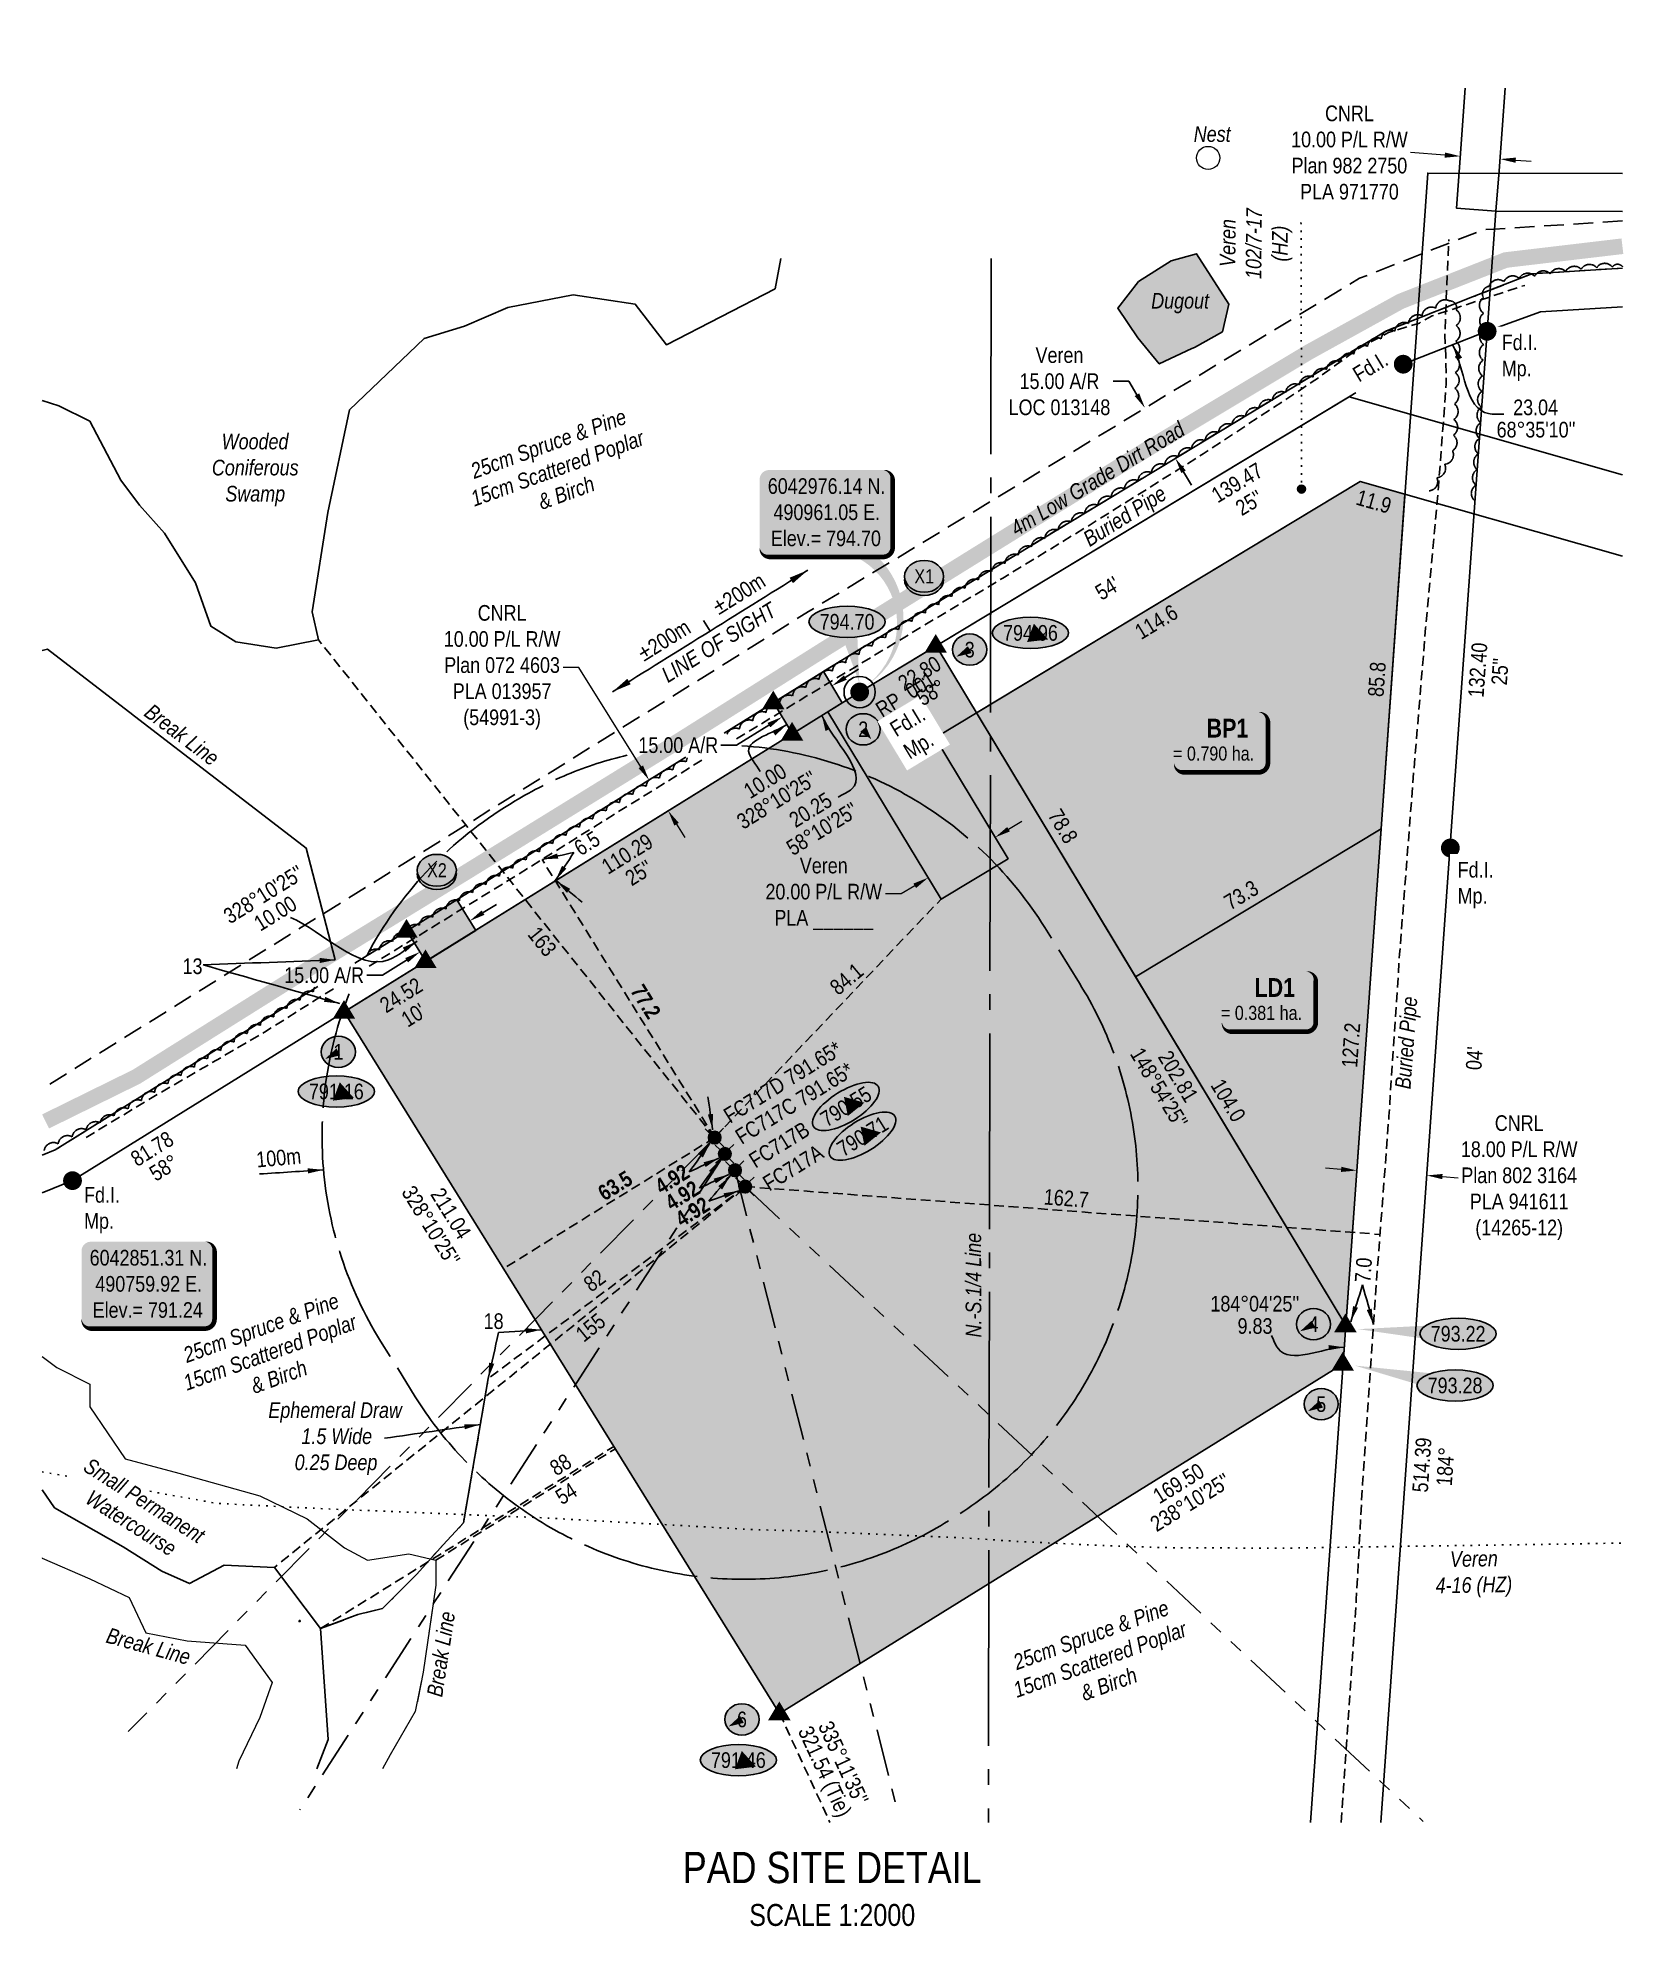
# Model space of a CAD drawing. Extents: x 488725 to 500076, y 6037625 to 6043497.
# Drawn here: x 488725 to 489742, y 6042122 to 6043328 of the extents above; entities that cross this region are included whole.
import ezdxf
from ezdxf.enums import TextEntityAlignment as Align

# ---------------------------------------------------------------- set-up
doc = ezdxf.new("R2010")
doc.units = 0
doc.header["$LTSCALE"] = 5
doc.header["$PDMODE"] = 34
doc.header["$PDSIZE"] = 0.03
for name, pattern in [('0', [1, 1, 0]), ('foc-ACCESSROAD', [3.75, 2.5, -1.25]), ('foc-BUFFER', [16.75, 15, -1.75]), ('foc-DOT', [1, 0.2, -0.8]), ('foc-DRILLPATH', [14.75, 6, -1.75, 1.75, -1.75, 1.75, -1.75]), ('foc-QUARTERLINE', [33, 25, -3, 2, -3]), ('foc-TIELINE', [1.875, 1.25, -0.625]), ('foc-TOPO-ephemeral', [6.25, 3.125, -0.625, 0.625, -0.625, 0.625, -0.625]), ('UG_PIPE', [1.875, 1.25, -0.625])]:
    doc.linetypes.add(name, pattern=pattern)
doc.layers.get('Defpoints').update_dxf_attribs({"color": 9})
for name, color, linetype in [('35', 37, 'Continuous'), ('ABADATA-DRILL-T', 8, 'Continuous'), ('AS-DRILL', 8, 'foc-DOT'), ('AS-PIPE-UG', 44, 'UG_PIPE'), ('AS-PIPE-UG-T', 44, 'Continuous'), ('AS-ROADS', 254, 'Continuous'), ('AS-UNDERLAY-H', 141, 'Continuous'), ('AUX-BUFFER', 7, 'foc-BUFFER'), ('C-AR', 13, 'foc-ACCESSROAD'), ('C-RW', 13, 'Continuous'), ('DETAIL-T', 7, 'Continuous'), ('F-RW', 190, 'Continuous'), ('L-BD', 7, 'Continuous'), ('L-MON', 1, 'Continuous'), ('L-QSEC', 8, 'foc-QUARTERLINE'), ('L-SECQ', 8, 'foc-QUARTERLINE'), ('L-TIE', 7, 'foc-TIELINE'), ('P-CROSSINGS', 250, 'Continuous'), ('P-ELEVATION', 7, 'Continuous'), ('P-PDRILLPATH', 12, 'foc-DRILLPATH'), ('P-PROPOSED', 10, 'Continuous'), ('P-PROPOSED-H', 21, 'Continuous'), ('P-TEMP-BLOCKS', 250, 'Continuous'), ('P-TEMP-H', 41, 'Continuous'), ('P-TEMP_WORKSPACE', 46, 'Continuous'), ('P-TXT', 4, 'Continuous'), ('T-BUSH', 110, '0'), ('T-BUSH-T', 110, 'Continuous'), ('T-DRAW', 143, 'foc-TOPO-ephemeral'), ('T-SLOPE', 48, 'Continuous'), ('T-TIE', 201, 'foc-TIELINE'), ('T-WATER', 160, 'Continuous'), ('T-WATER-H', 133, 'Continuous'), ('T-WATER-T', 170, 'Continuous'), ('WETLAND', 143, 'Continuous'), ('WETLAND-T', 146, 'Continuous')]:
    doc.layers.add(name, color=color, linetype=linetype)
for name, color, linetype, lineweight in [('AS-GENERAL', 48, 'Continuous', 18), ('C-RW-T', 13, 'Continuous', 9), ('F-RW-T', 190, 'Continuous', 9), ('T-TEXT', 48, 'Continuous', 18), ('T-TIE-T', 201, 'Continuous', 18)]:
    doc.layers.add(name, color=color, linetype=linetype, lineweight=lineweight)
doc.styles.add('80', font='ARIALN.TTF', dxfattribs={"height": 10})
doc.styles.add('80CG', font='ARIALN.TTF', dxfattribs={"height": 10})
doc.styles.add('80L', font='ARIALN.TTF', dxfattribs={"height": 10})
doc.styles.add('80LS', font='ARIALNI.TTF', dxfattribs={"height": 10})
doc.styles.add('BOLD', font='ARIALNB.TTF')
doc.styles.add('Crossing', font='ARIALN.TTF', dxfattribs={"height": 10})
doc.styles.add('foc-LtypeFont', font='ARIALN.TTF', dxfattribs={"height": 7.349999999999999})
doc.linetypes.add('foc-TOPO-flowdirection-NOLINE', pattern='A,0,[">",foc-LtypeFont,S=0.3,R=0,X=0,Y=-0.945],-20,[">",foc-LtypeFont,S=0.3,R=0,X=0,Y=-0.945],0', length=20)
doc.dimstyles.new('CG2011', dxfattribs={"dimscale": 5, "dimtxt": 9, "dimasz": 2, "dimexe": 0.2, "dimexo": 0.0625, "dimgap": 0.5, "dimtad": 0, "dimtih": 1, "dimtoh": 1, "dimzin": 0, "dimdsep": 46, "dimtxsty": '80CG', "dimcen": 0.1, "dimse1": 1, "dimse2": 1, "dimclrd": 256, "dimclrt": 256, "dimaunit": 1, "dimadec": 4, "dimazin": 0, "dimtfac": 0.06, "dimtofl": 0, "dimtmove": 0, "dimatfit": 1, "dimfxl": 0.2, "dimtolj": 1, "dimtzin": 0, "dimlwd": -1, "dimarcsym": 0})
doc.dimstyles.new('COMPASS', dxfattribs={"dimscale": 5, "dimtxt": 10, "dimasz": 2.5, "dimexe": 0.2, "dimexo": 0.0625, "dimgap": 0.5, "dimtad": 0, "dimtih": 1, "dimtoh": 1, "dimzin": 0, "dimdsep": 46, "dimtxsty": '80', "dimcen": 0.1, "dimse1": 1, "dimse2": 1, "dimclrd": 256, "dimclrt": 256, "dimaunit": 1, "dimadec": 4, "dimazin": 0, "dimtfac": 0.06, "dimtofl": 0, "dimtmove": 0, "dimatfit": 1, "dimfxl": 0.2, "dimtolj": 1, "dimtzin": 0, "dimlwd": -1, "dimarcsym": 0})
doc.dimstyles.new('Compass 5 000', dxfattribs={"dimscale": 5, "dimtxt": 9, "dimasz": 2, "dimexe": 0.2, "dimexo": 0.0625, "dimgap": 0.5, "dimtad": 0, "dimtih": 1, "dimtoh": 1, "dimzin": 0, "dimdsep": 46, "dimtxsty": '80CG', "dimcen": 0.1, "dimse1": 1, "dimse2": 1, "dimclrd": 256, "dimclrt": 256, "dimaunit": 1, "dimadec": 4, "dimazin": 0, "dimtfac": 0.06, "dimtofl": 0, "dimtmove": 0, "dimatfit": 1, "dimfxl": 0.2, "dimtolj": 1, "dimtzin": 0, "dimlwd": -1, "dimarcsym": 0})

msp = doc.modelspace()

# ---------------------------------------------------------------- texts
at = {"char_height": 9.9948146, "rotation": 31.908299996646967, "style": '80'}
for s, insert, width, attachment_point in [('%%P200m', (489156.9757512558, 6042963.634435632), 42.08937598552348, 4), ('\\pi6.3726;{\\fArial Narrow|b0|i1|c0|p34;LINE OF SIGH\\T1.55;T}', (489116.4015553006, 6042921.220057188), 99.29641367503118, 1), ('%%P200m', (489140.0066524191, 6042953.068690973), 42.08937598552348, 6)]:
    msp.add_mtext(s, dxfattribs=dict(at, insert=insert, width=width, attachment_point=attachment_point))
at = {"layer": '35', "color": 3, "style": '80'}
msp.add_attdef('RP_001', (489263.8890710777, 6042893.91478851), 'RP', height=9.9948146, rotation=31.88433165612794, dxfattribs=at)
at = {"layer": 'ABADATA-DRILL-T', "char_height": 9.989517148365698, "attachment_point": 1, "style": '80L'}
for s, width, insert, rotation in [('\\pi8.4602;{\\fArial Narrow|b0|i1|c0|p34;Veren\\P\\pi0.91017;102/7-17\\P\\pi12.259;(HZ)}', 45.75786279649927, (489479.3945831705, 6043173.599572139), 89.4078329921442), ('\\pi20.933;{\\fArial Narrow|b0|i1|c0|p34;Veren\\P\\pi11.468;4-16 (HZ)}', 70.70370629458927, (489605.6261410296, 6042361.296277471), 0.9460018750555451)]:
    msp.add_mtext_dynamic_manual_height_columns(s, width=width, gutter_width=50.02636139113496, heights=[0], dxfattribs=dict(at, insert=insert, rotation=rotation))
at = {"layer": 'AS-PIPE-UG-T', "char_height": 9.989613798222805, "attachment_point": 1, "style": '80L'}
for insert, rotation in [((489390.8980936192, 6043011.273176903), 32.118420489248756), ((489591.3826430036, 6042657.067585684), 85.69109299640942)]:
    msp.add_mtext_dynamic_manual_height_columns('\\pi0.29867;{\\fArial Narrow|b0|i1|c0|p34;Buried Pipe}', width=58.97456408930899, gutter_width=49.97448400412377, heights=[0], dxfattribs=dict(at, insert=insert, rotation=rotation))
at = {"layer": 'AUX-BUFFER', "insert": (488892.2574804223, 6042619.245799055), "char_height": 9.990485346056008, "attachment_point": 3, "rotation": 5.048264070474606, "style": '80L'}
msp.add_mtext_dynamic_manual_height_columns('100m', width=6.839732086811007, gutter_width=44.95282716764569, heights=[0], dxfattribs=at)
at = {"layer": 'DETAIL-T', "color": 3, "insert": (489232.0270945982, 6042145.945990927), "char_height": 19.9896292, "width": 216.9955610029052, "attachment_point": 5, "style": '80CG'}
msp.add_mtext('PAD SITE DETAIL\\P{\\H0.7x;SCALE 1:2000}', dxfattribs=at)
at = {"layer": 'L-BD', "style": '80L'}
for s, p in [('23.04', (489681.3137461778, 6043092.289082614)), ("68°35'10''", (489681.6064495192, 6043078.049479836)), ("184°04'25''", (489501.9724152288, 6042519.811949536)), ('9.83', (489502.0809625385, 6042505.569752362))]:
    msp.add_text(s, height=9.9948146, dxfattribs=at).set_placement(p, align=Align.MIDDLE)
for s, rotation, p in [('139.47', 31.0935999999844, (489490.6496957093, 6043044.197042671)), ("25''", 31.0935999999844, (489498.3922421216, 6043031.358830481)), ("54'", 31.0935999999844, (489407.8333519102, 6042976.744029019)), ('22.80', 31.0935999999844, (489287.7519423818, 6042922.415830188)), ('132.40', 85.92630000000118, (489644.3315537716, 6042924.525855433)), ("25''", 85.92630000000118, (489658.538180945, 6042923.514071416)), ('58°', 31.0935999999844, (489295.1073614744, 6042910.21952861)), ("328°10'25''", 31.82589999999757, (489196.6289612206, 6042841.59900802)), ('10.00', 31.82589999999757, (489189.1182607384, 6042853.700303013)), ("58°10'25''", 31.82589999999757, (489225.64922384, 6042823.126131113)), ('20.25', 31.82589999999757, (489218.13852336, 6042835.227426106)), ('110.29', 31.82589999999757, (489101.020354343, 6042807.104518695)), ("328°10'25''", 31.82589999999757, (488868.7610340918, 6042781.220808724)), ("25''", 31.82589999999757, (489108.5310548238, 6042795.003223688)), ('10.00', 31.82589999999757, (488876.2717345727, 6042769.119513709)), ('24.52', 31.82589999999757, (488956.6250745485, 6042716.89704011)), ("10'", 31.82589999999757, (488964.5310750537, 6042704.158834839)), ("148°54'25''", 301.0936, (489440.821395709, 6042657.662771261)), ('202.81', 301.0936, (489453.0176973015, 6042665.018190364)), ("04'", 85.92600000000046, (489642.1651180074, 6042676.53189112)), ('81.78', 31.82589999999757, (488797.5702899733, 6042618.767440466)), ('58°', 31.82589999999757, (488805.0809904547, 6042606.666145448)), ("328°10'25''", 301.8258999999941, (488975.7317219904, 6042569.549208955)), ('211.04', 301.8258999999941, (488988.4699272602, 6042577.455209449)), ('514.39', 85.92600000000046, (489608.6760449934, 6042416.818419484)), ('184°', 85.92600000000046, (489623.6303837032, 6042415.753303882)), ('169.50', 31.82589999999757, (489453.2236537123, 6042405.052374387)), ("238°10'25''", 31.82589999999757, (489460.7343541929, 6042392.951079373)), ('321.54 (Tie)', 294.8076000000071, (489226.2775906916, 6042220.510372244)), ("335°11'35''", 294.8076000000071, (489239.2059179738, 6042226.486183158))]:
    msp.add_text(s, height=9.9948146, rotation=rotation, dxfattribs=at).set_placement(p, align=Align.MIDDLE)
for s, p in [('FC717C 791.65*', (489174.1926057675, 6042621.162764432)), ('FC717B', (489182.9552396788, 6042606.021902177))]:
    msp.add_text(s, height=9.9948146, rotation=31.82591483555044, dxfattribs=at).set_placement(p)
at = {"layer": 'L-BD', "color": 3, "char_height": 9.990485346056007, "attachment_point": 5, "style": '80L', "bg_fill": 1, "box_fill_scale": 1, "bg_fill_color": 21, "bg_fill_transparency": 0}
for s, insert, rotation in [('{\\fArial Narrow|b1|i0|c0|p34;77.2}', (489112.95968073, 6042712.752732933), 301.82591483605177), ('{\\fArial Narrow|b1|i0|c0|p34;4.92}', (489129.8047864726, 6042599.36049902), 31.825914836182655), ('{\\fArial Narrow|b1|i0|c0|p34;63.5}', (489093.3885328802, 6042595.146412001), 31.825914836182655), ('{\\fArial Narrow|b1|i0|c0|p34;4.92}', (489136.3025136916, 6042588.924375135), 31.825914836182655), ('{\\fArial Narrow|b1|i0|c0|p34;4.92}', (489142.8002409175, 6042578.48825126), 31.825914836182655)]:
    msp.add_mtext_dynamic_manual_height_columns(s, width=21.80971893321159, gutter_width=49.94758574182854, heights=[0], dxfattribs=dict(at, insert=insert, rotation=rotation))
at = {"layer": 'L-BD', "insert": (489161.4866917507, 6042643.117178584), "char_height": 9.9948146, "width": 84.9672415571869, "attachment_point": 1, "rotation": 31.82591483555537, "style": '80L', "bg_fill": 1, "box_fill_scale": 1.15, "bg_fill_color": 21, "bg_fill_transparency": 0}
msp.add_mtext('FC717D 791.65*', dxfattribs=at)
at = {"layer": 'L-BD', "insert": (489186.5178492058, 6042599.866106937), "char_height": 9.9948146, "width": 41.16039110996358, "attachment_point": 1, "rotation": 31.82591483555537, "style": '80L'}
msp.add_mtext('FC717A', dxfattribs=at)
at = {"layer": 'L-SECQ', "insert": (489317.2953835848, 6042497.898822356), "char_height": 9.99479229981666, "attachment_point": 1, "rotation": 90.15192750153102, "style": '80L'}
msp.add_mtext_dynamic_manual_height_columns('\\pi0.30843;{\\fArial Narrow|b0|i1|c0|p34;N.-S.1/4 Line}', width=66.60567246129916, gutter_width=49.92116346897113, heights=[0], dxfattribs=at)
at = {"layer": 'P-TEMP_WORKSPACE', "style": '80L'}
for s, rotation, p in [('11.9', 344.1136999999882, (489577.9929077099, 6043032.110362777)), ('114.6', 31.0935999999844, (489438.9961982277, 6042955.270348575)), ('85.8', 85.9260999999777, (489579.9167014849, 6042918.573265774)), ('78.8', 301.0936, (489379.4195415752, 6042824.793205939)), ('73.3', 31.0935999999844, (489493.2676876608, 6042780.809698379)), ('127.2', 85.92600000000046, (489563.2756883954, 6042684.929705018)), ('104.0', 301.0936, (489485.0300797987, 6042649.676335031))]:
    msp.add_text(s, height=9.9948146, rotation=rotation, dxfattribs=at).set_placement(p, align=Align.MIDDLE)
at = {"layer": 'T-BUSH-T', "char_height": 9.9948146, "width": 117.5696995498199, "attachment_point": 2, "rotation": 19.999999999999964, "style": '80LS'}
for insert in [(489049.0528009181, 6043073.781736374), (488865.4839985567, 6042509.131286706), (489395.6285783771, 6042312.954691902)]:
    msp.add_mtext('25cm Spruce & Pine\\P15cm Scattered Poplar\\P& Birch', dxfattribs=dict(at, insert=insert))
at = {"layer": 'T-SLOPE', "insert": (488769.9088406194, 6042313.215007186), "char_height": 9.999999999999947, "attachment_point": 1, "rotation": 344.6743762811974, "style": '80L', "bg_fill": 2}
msp.add_mtext_dynamic_manual_height_columns('\\pi0.29898;{\\fArial Narrow|b0|i1|c0|p34;Break Line}', width=54.58158253751676, gutter_width=49.94815944418637, heights=[0], dxfattribs=at)
at = {"layer": 'T-TEXT', "insert": (489462.6337846001, 6043271.850989961), "char_height": 9.999999999999943, "attachment_point": 1, "style": '80L'}
msp.add_mtext_dynamic_manual_height_columns('\\pi0.31377;{\\fArial Narrow|b0|i1|c0|p34;Nest}', width=24.07228716808995, gutter_width=49.94815944418636, heights=[0], dxfattribs=at)
at = {"layer": 'T-TEXT', "insert": (489398.8729910587, 6043051.025129544), "char_height": 9.994814599999998, "width": 127.2918043380873, "attachment_point": 2, "rotation": 31.166699999530397, "style": '80LS'}
msp.add_mtext('4m Low Grade Dirt Road', dxfattribs=at)
at = {"layer": 'T-TIE-T', "char_height": 9.99048534605603, "attachment_point": 1, "style": '80L'}
for s, width, insert, rotation in [('6.5', 12.27824211862306, (489065.999902794, 6042813.937896682), 31.825914837096224), ('163', 12.27824211862306, (489044.7014603339, 6042761.700225097), 308.9536274453168), ('84.1', 12.27824211862306, (489229.4502415473, 6042723.965274286), 39.829049047486336), ('162.7', 12.27824211862306, (489367.6707909891, 6042593.179677634), 355.6910929966049), ('7.0', 12.27824211862306, (489565.7500097397, 6042533.716805964), 85.92601723996638), ('82', 12.27824211862306, (489072.1140503858, 6042534.80526854), 36.755491177443396), ('155', 12.27824211862306, (489067.0679655788, 6042502.516688151), 38.963071535564666), ('88', 12.31840003561394, (489050.4540183204, 6042417.919626306), 31.82591483627486), ('54', 12.27824211862306, (489054.0654534233, 6042399.45913108), 31.8259148360391)]:
    msp.add_mtext_dynamic_manual_height_columns(s, width=width, gutter_width=49.94758574182854, heights=[0], dxfattribs=dict(at, insert=insert, rotation=rotation))
for s, width, insert in [('13', 12.27824211862306, (488817.053583911, 6042740.344446406)), ('18', 12.31840003561394, (489009.3884920998, 6042513.640517514))]:
    msp.add_mtext_dynamic_manual_height_columns(s, width=width, gutter_width=49.94758574182854, heights=[0], dxfattribs=dict(at, insert=insert))
at = {"layer": 'T-WATER-T', "attachment_point": 1, "style": '80L'}
for s, width, gutter_width, insert, char_height in [('\\pi0.30683;{\\fArial Narrow|b0|i1|c0|p34;Dugout}', 37.44176722668396, 49.94815944418636, (489435.4722803503, 6043165.357860389), 9.999999999999943), ('\\pi0.32626;{\\fArial Narrow|b0|i1|c0|p34;Ephemeral Draw\\P\\pi21.401;1.5 Wide\\P\\pi17.11;0.25 Deep}', 86.02769440654845, 49.94815944418659, (488871.5230387801, 6042456.826465562), 10)]:
    msp.add_mtext_dynamic_manual_height_columns(s, width=width, gutter_width=gutter_width, heights=[0], dxfattribs=dict(at, insert=insert, char_height=char_height))
at = {"layer": 'WETLAND-T', "insert": (488842.6085815583, 6043075.490180617), "char_height": 10, "attachment_point": 1, "style": '80L'}
msp.add_mtext_dynamic_manual_height_columns('\\pi-0.57657;{\\fArial Narrow|b0|i1|c0|p34;Wooded \\P\\pi-6.8453;Coniferous \\P\\pi1.7529;Swamp}', width=40.64085839079744, gutter_width=49.94815944418659, heights=[0], dxfattribs=at)

# ---------------------------------------------------------------- blocks, each defined once
blk = doc.blocks.new('fdia')
at = {"color": 255, "const_width": 1}
blk.add_lwpolyline([(-0.5, 0, 1), (0.5, 0, 1)], format="xyb", close=True, dxfattribs=at)
blk = doc.blocks.new('Fdiaa')
blk.add_blockref('fdia', (0, 0))
blk = doc.blocks.new('fdib')
at = {"color": 1, "const_width": 1.6}
blk.add_lwpolyline([(-0.3999999999996362, 0, 0.9999999999999998), (0.3999999999996362, 0, 1)], format="xyb", close=True, dxfattribs=at)
at = {"color": 1}
blk.add_circle((0, 0), 0.8, dxfattribs=at)
blk = doc.blocks.new('Fdibb')
blk.add_blockref('fdib', (0, 0))
blk = doc.blocks.new('fdicc')
for name in ['Fdibb', 'Fdiaa']:
    blk.add_blockref(name, (0, 0))
blk = doc.blocks.new('FDI')
blk.add_blockref('fdicc', (0, 0))
blk = doc.blocks.new('WC')
at = {"layer": 'L-MON'}
h = blk.add_hatch(color=255, dxfattribs=at)
h.dxf.hatch_style = 1
edge = h.paths.add_edge_path()
edge.add_arc((1e-16, -3.47e-14), 0.9, 0, 360)
at = {"layer": 'L-MON', "color": 240, "flags": 128}
for points in [[(-0.6221317521915455, 0.5029434191984639), (-1.231742929986921, 1.120400313844549)], [(0.5200624085104745, 0.6078939802747209), (1.126191209577769, 1.206321004927269)], [(-1.178786742863962, -1.184577638598091), (-0.5588098224687501, -0.5724784557627332)], [(1.15915571353878, -1.184577638598091), (0.5567817565693919, -0.5744511080601575)]]:
    blk.add_lwpolyline(points, dxfattribs=at)
at = {"layer": 'L-MON', "color": 240}
for radius in [0.8, 0.3730220647719884]:
    blk.add_circle((1e-16, -3.47e-14), radius, dxfattribs=at)
blk = doc.blocks.new('TRIA')
blk.add_hatch(color=255).paths.add_polyline_path([(-0.0414550714867801, 1.521379340009161), (-1.474693147280959, -0.867350786313807), (1.391783004306489, -0.867350786313807)])
blk = doc.blocks.new('TRIAA')
blk.add_blockref('TRIA', (0, 0))
blk = doc.blocks.new('TRIB')
at = {"color": 1}
blk.add_lwpolyline([(-1.121455071486707, -0.6673507863138184), (-0.0414550714867801, 1.132649213686192), (1.038544928513147, -0.6673507863138184)], close=True, dxfattribs=at)
blk = doc.blocks.new('TRIBB')
blk.add_blockref('TRIB', (0, 0))
blk = doc.blocks.new('TRICC')
for name in ['TRIAA', 'TRIBB']:
    blk.add_blockref(name, (0, 0))
blk = doc.blocks.new('plspike')
blk.add_blockref('TRICC', (0, 0))
blk = doc.blocks.new('*U489')
at = {"layer": 'P-ELEVATION'}
h = blk.add_hatch(color=111, dxfattribs=at)
h.dxf.hatch_style = 1
edge = h.paths.add_edge_path()
edge.add_ellipse((0, 0), major_axis=(-24.375, 0), ratio=0.4102564102564102, start_angle=0, end_angle=360)
at = {"layer": 'P-ELEVATION', "color": 7, "flags": 128}
blk.add_lwpolyline([(0, 0, 12.5, 0, 0), (7.792479484027368, -38.93293949724421, 0, 0, 0)], format="xyseb", dxfattribs=at)
at = {"layer": 'P-ELEVATION', "color": 7}
blk.add_ellipse((0, 0), major_axis=(-24.375, 0), ratio=0.4102564102564102, dxfattribs=at)
at = {"layer": 'P-ELEVATION', "style": '80'}
blk.add_attdef('ELEVATION', text='', height=10, dxfattribs=at).set_placement((0, 0), align=Align.MIDDLE_CENTER)
blk = doc.blocks.new('*U492')
at = {"true_color": 0xff8aff}
h = blk.add_hatch(color=211, dxfattribs=at)
edge = h.paths.add_edge_path()
edge.add_line((-23.99999999999998, -20), (23.99999999999998, -20))
edge.add_arc((23.99999999999998, -14), 6, 270, 360)
edge.add_line((29.99999999999998, -14), (29.99999999999998, 12.5))
edge.add_arc((23.99999999999998, 12.5), 6, 0, 90)
edge.add_line((23.99999999999998, 18.5), (-23.99999999999998, 18.5))
edge.add_arc((-23.99999999999998, 12.5), 6, 90, 180)
edge.add_line((-29.99999999999998, 12.5), (-29.99999999999998, -14))
edge.add_arc((-23.99999999999998, -14), 6, 180, 270)
at = {"color": 250, "flags": 128}
blk.add_lwpolyline([(-23.99999999999998, -20, 3, 3, 0), (23.99999999999998, -20, 3, 3, 0.414213562373095), (29.99999999999998, -14, 3, 3, 0), (29.99999999999998, 12.5, 3, 0, 0.414213562373095), (23.99999999999998, 18.5, 0, 0, 0), (-23.99999999999998, 18.5, 0, 0, 0.414213562373095), (-29.99999999999998, 12.5, 0, 0, 0), (-29.99999999999998, -14, 0, 3, 0.414213562373095)], format="xyseb", close=True, dxfattribs=at)
at = {"flags": 128}
blk.add_lwpolyline([(-27.64139525527628, -12.74569832242495, 0, 7.5, 0), (-3.398394867633905e-15, 0, 0, 0, 0)], format="xyseb", dxfattribs=at)
at = {"color": 250}
for tag, p, height, style in [('TEMP_AREA_W1_001', (-9.212824010914055, 2.244292974654144), 12, 'BOLD'), ('ENTER_TEXT_001', (-30.65893587994544, -12.47010782646594), 9, '80')]:
    blk.add_attdef(tag, p, '', height=height, dxfattribs=dict(at, style=style))
blk = doc.blocks.new('*D493')
at = {"layer": 'C-AR', "transparency": 16777216}
for p, q in [((489421.4853176777, 6043108.944866616), (489411.4853176782, 6043108.944866616)), ((489426.6606155671, 6043100.388214709), (489421.4853176777, 6043108.944866616)), ((489456.4185784031, 6043051.187466288), (489461.5938762897, 6043042.630814385))]:
    blk.add_line(p, q, dxfattribs=at)
for points in [[(489428.0867242175, 6043101.250764357), (489425.2345069172, 6043099.525665062), (489431.8359134537, 6043091.831562806)], [(489457.8446870535, 6043052.050015936), (489454.9924697531, 6043050.32491664), (489451.2432805165, 6043059.744118191)]]:
    blk.add_solid(points, dxfattribs=at)
at = {"layer": 'Defpoints', "color": 0, "transparency": 16777216}
for p in [(489431.8359134537, 6043091.831562806), (489301.6489088242, 6043013.090889752), (489321.0562758865, 6042981.003445135)]:
    blk.add_point(p, dxfattribs=at)
at = {"layer": 'C-AR', "transparency": 16777216, "insert": (489377.1708565592, 6043108.944866617), "char_height": 10, "attachment_point": 5, "style": '80CG'}
blk.add_mtext('\\A1;Veren\\P15.00 A/R\\PLOC 013148', dxfattribs=at)
blk = doc.blocks.new('*D494')
at = {"layer": 'Defpoints', "color": 0, "transparency": 16777216}
for p in [(489137.9374537426, 6042868.49218549), (489115.0336575327, 6042854.23122414), (489150.1976312646, 6042848.801745234)]:
    blk.add_point(p, dxfattribs=at)
at = {"layer": 'F-RW-T', "transparency": 16777216}
for p, q in [((489070.2361291219, 6042926.17822941), (489060.2361291214, 6042926.17822941)), ((489109.7480443981, 6042862.720175417), (489070.2361291219, 6042926.17822941)), ((489132.5794481896, 6042826.051832606), (489137.8650613241, 6042817.562881328))]:
    blk.add_line(p, q, dxfattribs=at)
for points in [[(489111.1628696108, 6042863.60111094), (489108.3332191855, 6042861.839239895), (489115.0336575327, 6042854.23122414)], [(489133.9942734023, 6042826.932768129), (489131.1646229769, 6042825.170897083), (489127.2938350551, 6042834.540783884)]]:
    blk.add_solid(points, dxfattribs=at)
at = {"layer": 'F-RW-T', "transparency": 16777216, "insert": (489021.1501809643, 6042926.17822941), "char_height": 10, "attachment_point": 5, "style": '80CG'}
blk.add_mtext('\\A1;CNRL\\P10.00 P/L R/W\\PPlan 072 4603\\PPLA 013957\\P(54991-3)', dxfattribs=at)
blk = doc.blocks.new('*D495')
at = {"layer": 'C-RW-T', "transparency": 16777216}
for p, q in [((489344.6417097491, 6042822.844341687), (489353.2045537792, 6042828.009387874)), ((489284.7135149008, 6042786.696083794), (489276.1506708702, 6042781.531037607)), ((489276.1506708702, 6042781.531037607), (489266.1506708702, 6042781.531037606))]:
    blk.add_line(p, q, dxfattribs=at)
for points in [[(489343.7808687175, 6042824.271482359), (489345.5025507803, 6042821.417201014), (489336.078865719, 6042817.6792955)], [(489283.8526738691, 6042788.123224466), (489285.574355932, 6042785.268943122), (489293.2763589313, 6042791.861129981)]]:
    blk.add_solid(points, dxfattribs=at)
at = {"layer": 'Defpoints', "color": 0, "transparency": 16777216}
for p in [(489319.76230295, 6042844.729621293), (489276.9597961623, 6042818.911455775), (489293.2763589313, 6042791.861129981)]:
    blk.add_point(p, dxfattribs=at)
at = {"layer": 'C-RW-T', "transparency": 16777216, "insert": (489226.6111074314, 6042781.531037605), "char_height": 10, "attachment_point": 5, "style": '80CG'}
blk.add_mtext('\\A1;Veren\\P20.00 P/L R/W\\PPLA ______', dxfattribs=at)
blk = doc.blocks.new('*D496')
at = {"layer": 'Defpoints', "color": 0, "transparency": 16777216}
for p in [(489568.1511663562, 6042619.732265766), (489612.8524059955, 6042616.555142948), (489611.7971683219, 6042601.708240631)]:
    blk.add_point(p, dxfattribs=at)
at = {"layer": 'F-RW-T', "transparency": 16777216}
for p, q in [((489557.121091384, 6042605.59432104), (489547.1462540854, 6042606.303278631)), ((489621.7720056205, 6042600.99928304), (489631.7468429192, 6042600.290325448))]:
    blk.add_line(p, q, dxfattribs=at)
for points in [[(489557.2392509826, 6042607.256793923), (489557.0029317855, 6042603.931848156), (489567.0959286827, 6042604.885363448)], [(489621.8901652191, 6042602.661755923), (489621.653846022, 6042599.336810157), (489611.7971683219, 6042601.708240631)]]:
    blk.add_solid(points, dxfattribs=at)
at = {"layer": 'F-RW-T', "transparency": 16777216, "insert": (489670.8327910774, 6042600.290325448), "char_height": 10, "attachment_point": 5, "style": '80CG'}
blk.add_mtext('\\A1;CNRL\\P18.00 P/L R/W\\PPlan 802 3164\\PPLA 941611\\P(14265-12)', dxfattribs=at)
blk = doc.blocks.new('*D497')
at = {"layer": 'Defpoints', "color": 0, "transparency": 16777216}
for p in [(489634.678143654, 6043272.039429598), (489660.0301024432, 6043270.214800155), (489633.2857145158, 6043252.692593862)]:
    blk.add_point(p, dxfattribs=at)
at = {"layer": 'F-RW-T', "transparency": 16777216}
for p, q in [((489623.311514123, 6043253.410456331), (489601.4831869422, 6043254.981483201)), ((489668.6118736978, 6043250.15010195), (489678.5860740907, 6043249.432239482))]:
    blk.add_line(p, q, dxfattribs=at)
for points in [[(489623.4311578678, 6043255.072823063), (489623.1918703783, 6043251.748089598), (489633.2857145158, 6043252.692593862)], [(489668.7315174426, 6043251.812468682), (489668.4922299531, 6043248.487735217), (489658.637673305, 6043250.867964419)]]:
    blk.add_solid(points, dxfattribs=at)
at = {"layer": 'F-RW-T', "transparency": 16777216, "insert": (489562.3972387839, 6043254.981483201), "char_height": 10, "attachment_point": 5, "style": '80CG'}
blk.add_mtext('\\A1;CNRL\\P10.00 P/L R/W\\PPlan 982 2750\\PPLA 971770', dxfattribs=at)
blk = doc.blocks.new('*U498')
at = {"layer": 'P-ELEVATION'}
h = blk.add_hatch(color=111, dxfattribs=at)
h.dxf.hatch_style = 1
edge = h.paths.add_edge_path()
edge.add_ellipse((0, 0), major_axis=(-10.94338366431845, 0), ratio=0.9137941524069553, start_angle=0, end_angle=360)
at = {"layer": 'P-ELEVATION', "color": 7, "flags": 128}
blk.add_lwpolyline([(0, 0, 5, 0, 0), (5.144824210514987, -6.284788144535341, 0, 0, 0)], format="xyseb", dxfattribs=at)
at = {"layer": 'P-ELEVATION', "color": 7}
blk.add_ellipse((0, 0), major_axis=(-10.94338366431845, 0), ratio=0.9137941524069553, dxfattribs=at)
at = {"layer": 'P-ELEVATION', "style": '80'}
blk.add_attdef('BEND', text='', height=10, dxfattribs=at).set_placement((0, 0), align=Align.MIDDLE_CENTER)
blk = doc.blocks.new('Induction_Bend_No')
at = {"layer": 'P-ELEVATION'}
h = blk.add_hatch(color=111, dxfattribs=at)
h.dxf.hatch_style = 1
edge = h.paths.add_edge_path()
edge.add_ellipse((0, 0), major_axis=(-10.94338366431845, 0), ratio=0.9137941524069553, start_angle=0, end_angle=360)
at = {"layer": 'P-ELEVATION', "color": 7, "flags": 128}
blk.add_lwpolyline([(0, 0, 5, 0, 0), (-8.542808240715885, -4.542353181251372, 0, 0, 0)], format="xyseb", dxfattribs=at)
at = {"layer": 'P-ELEVATION', "color": 7}
blk.add_ellipse((0, 0), major_axis=(-10.94338366431845, 0), ratio=0.9137941524069553, dxfattribs=at)
at = {"layer": 'P-ELEVATION', "style": '80'}
blk.add_attdef('BEND', text='', height=10, dxfattribs=at).set_placement((0, 0), align=Align.MIDDLE_CENTER)
blk = doc.blocks.new('*D499')
at = {"layer": 'Defpoints', "color": 0, "transparency": 16777216}
for p in [(488999.0814095363, 6042766.544265328), (489000.4947336251, 6042764.274398231), (488967.2531290944, 6042746.726507935)]:
    blk.add_point(p, dxfattribs=at)
at = {"layer": 'P-TXT', "transparency": 16777216}
for p, q in [((489008.9836849058, 6042769.560011361), (489017.4726361861, 6042774.845624491)), ((488960.1775019024, 6042739.171027708), (488944.7275567646, 6042729.551178309)), ((488944.7275567646, 6042729.551178309), (488934.7275567651, 6042729.551178308))]:
    blk.add_line(p, q, dxfattribs=at)
for points in [[(489008.102749384, 6042770.974836574), (489009.8646204276, 6042768.145186147), (489000.4947336251, 6042764.274398231)], [(488959.2965663807, 6042740.585852921), (488961.0584374242, 6042737.756202495), (488968.6664531832, 6042744.456640838)]]:
    blk.add_solid(points, dxfattribs=at)
at = {"layer": 'P-TXT', "transparency": 16777216, "insert": (488907.4458378013, 6042729.551178309), "char_height": 10, "attachment_point": 5, "style": '80CG'}
blk.add_mtext('\\A1;15.00 A/R', dxfattribs=at)
blk = doc.blocks.new('*D500')
at = {"layer": 'Defpoints', "color": 0, "transparency": 16777216}
for p in [(489231.8973125075, 6042914.430348719), (489233.1872417643, 6042912.358659714), (489201.3589613214, 6042892.540902298)]:
    blk.add_point(p, dxfattribs=at)
at = {"layer": 'P-TXT', "transparency": 16777216}
for p, q in [((489240.3862637854, 6042919.715961853), (489248.8752150629, 6042925.001574988)), ((489191.5800807867, 6042889.326978168), (489170.9614126394, 6042876.488843091)), ((489170.9614126394, 6042876.488843091), (489160.9614126389, 6042876.488843092))]:
    blk.add_line(p, q, dxfattribs=at)
for points in [[(489239.5053282627, 6042921.130787066), (489241.2671993077, 6042918.30113664), (489231.8973125075, 6042914.430348719)], [(489190.699145264, 6042890.741803382), (489192.461016309, 6042887.912152955), (489200.0690320646, 6042894.612591302)]]:
    blk.add_solid(points, dxfattribs=at)
at = {"layer": 'P-TXT', "transparency": 16777216, "insert": (489133.6796936761, 6042876.488843092), "char_height": 10, "attachment_point": 5, "style": '80CG'}
blk.add_mtext('\\A1;15.00 A/R', dxfattribs=at)
blk = doc.blocks.new('*U502')
h = blk.add_hatch(color=254)
edge = h.paths.add_edge_path()
edge.add_line((-36.49999999999998, -28.5), (36.49999999999998, -28.5))
edge.add_arc((36.49999999999999, -22.49999999999999), 6.000000000000007, 269.9999999999999, 359.9999999999999)
edge.add_line((42.49999999999999, -22.5), (42.49999999999999, 21))
edge.add_arc((36.49999999999999, 20.99999999999999), 6.000000000000007, 6.785183320455494e-14, 90.00000000000006)
edge.add_line((36.49999999999998, 27), (-36.49999999999998, 27))
edge.add_arc((-36.49999999999999, 20.99999999999999), 6.000000000000007, 89.99999999999993, 179.9999999999999)
edge.add_line((-42.49999999999999, 21), (-42.49999999999999, -22.5))
edge.add_arc((-36.49999999999999, -22.49999999999999), 6.000000000000007, 180.0000000000001, 270.0000000000001)
at = {"color": 1, "flags": 128}
blk.add_lwpolyline([(-36.49999999999998, -28.5, 3, 3, 0), (36.49999999999998, -28.5, 3, 3, 0.4142135623730951), (42.49999999999999, -22.5, 3, 3, 0), (42.49999999999999, 21, 3, 0, 0.4142135623730951), (36.49999999999998, 27, 0, 0, 0), (-36.49999999999998, 27, 0, 0, 0.4142135623730951), (-42.49999999999999, 21, 0, 0, 0), (-42.49999999999999, -22.5, 0, 3, 0.4142135623730951)], format="xyseb", close=True, dxfattribs=at)
blk.add_lwpolyline([(-37.37556725797934, -17.23797275161975, 0, 10, 0), (0, 0, 5, 5, 0)], format="xyseb", dxfattribs=at)
at = {"color": 1, "style": '80'}
blk.add_attdef('ENTER_TEXT_001', (-35.98567530695772, -4.996589358799454), '', height=10, dxfattribs=at)
blk = doc.blocks.new('*U513')
h = blk.add_hatch(color=254)
edge = h.paths.add_edge_path()
edge.add_line((-36.49999999999998, -28.5), (36.49999999999998, -28.5))
edge.add_arc((36.49999999999999, -22.49999999999999), 6.000000000000007, 269.9999999999999, 359.9999999999999)
edge.add_line((42.49999999999999, -22.5), (42.49999999999999, 21))
edge.add_arc((36.49999999999999, 20.99999999999999), 6.000000000000007, 6.785183320455494e-14, 90.00000000000006)
edge.add_line((36.49999999999998, 27), (-36.49999999999998, 27))
edge.add_arc((-36.49999999999999, 20.99999999999999), 6.000000000000007, 89.99999999999993, 179.9999999999999)
edge.add_line((-42.49999999999999, 21), (-42.49999999999999, -22.5))
edge.add_arc((-36.49999999999999, -22.49999999999999), 6.000000000000007, 180.0000000000001, 270.0000000000001)
at = {"color": 1, "flags": 128}
blk.add_lwpolyline([(-36.49999999999998, -28.5, 3, 3, 0), (36.49999999999998, -28.5, 3, 3, 0.4142135623730951), (42.49999999999999, -22.5, 3, 3, 0), (42.49999999999999, 21, 3, 0, 0.4142135623730951), (36.49999999999998, 27, 0, 0, 0), (-36.49999999999998, 27, 0, 0, 0.4142135623730951), (-42.49999999999999, 21, 0, 0, 0), (-42.49999999999999, -22.5, 0, 3, 0.4142135623730951)], format="xyseb", close=True, dxfattribs=at)
blk.add_lwpolyline([(32.30713505426659, -24.28554411734127, 0, 10, 0), (0, 0, 5, 5, 0)], format="xyseb", dxfattribs=at)
at = {"color": 1, "style": '80'}
blk.add_attdef('ENTER_TEXT_001', (-35.98567530695772, -4.996589358799454), '', height=10, dxfattribs=at)
blk = doc.blocks.new('xing2')
h = blk.add_hatch(color=50)
h.dxf.hatch_style = 1
edge = h.paths.add_edge_path()
edge.add_ellipse((0, 0), major_axis=(-12.5, 0), ratio=0.8162973455633619, start_angle=0, end_angle=360)
h = blk.add_hatch(color=250)
h.dxf.hatch_style = 1
edge = h.paths.add_edge_path()
edge.add_ellipse((0, -2.047489049626165), major_axis=(-12.5, 0), ratio=0.8162973455633619, start_angle=0, end_angle=180)
edge.add_line((12.5, -2.047489049626165), (12.5, 0))
edge.add_ellipse((0, 0), major_axis=(-12.5, 0), ratio=0.8162973455633619, start_angle=0, end_angle=180, ccw=False)
edge.add_line((-12.5, 0), (-12.5, -2.047489049626165))
at = {"color": 250}
blk.add_ellipse((0, 0), major_axis=(-12.5, 0), ratio=0.8162973455633619, dxfattribs=at)
blk.add_ellipse((0, -2.047489049626165), major_axis=(-12.5, 0), ratio=0.8162973455633619, start_param=0, end_param=3.141592653589793, dxfattribs=at)
at = {"color": 250, "style": 'Crossing'}
blk.add_attdef('CROSSING', text='', height=9, dxfattribs=at).set_placement((0.08916442567715421, 0.0199513138486509), align=Align.MIDDLE_CENTER)
at = {"color": 250, "style": 'Crossing', "flags": 1}
for tag, p in [('OWNER', (0.08916442567715421, -12.49201765665748)), ('DESCRIPTION', (0.08916442567715421, -25.770021277247)), ('LOCATION', (0.08916442567715421, -39.30337514164421)), ('DWG_REF', (0.08916442567715421, -52.83672900604233))]:
    blk.add_attdef(tag, text='', height=9, dxfattribs=at).set_placement(p, align=Align.MIDDLE_CENTER)
blk = doc.blocks.new('BH-Existing')
at = {"layer": 'ABADATA-DRILL-T'}
h = blk.add_hatch(color=256, dxfattribs=at)
h.dxf.hatch_style = 1
edge = h.paths.add_edge_path()
edge.add_arc((0, 0), 0.5, 0, 360)
blk.add_circle((0, 0), 0.5, dxfattribs=at)
blk = doc.blocks.new('*U544')
at = {"layer": 'P-ELEVATION'}
h = blk.add_hatch(color=111, dxfattribs=at)
h.dxf.hatch_style = 1
edge = h.paths.add_edge_path()
edge.add_ellipse((0, 0), major_axis=(-24.375, 0), ratio=0.4102564102564102, start_angle=0, end_angle=360)
at = {"layer": 'P-ELEVATION', "color": 7, "flags": 128}
blk.add_lwpolyline([(0, 0, 12.5, 0, 0), (11.2607693286027, -4.199077326294631, 0, 0, 0)], format="xyseb", dxfattribs=at)
at = {"layer": 'P-ELEVATION', "color": 7}
blk.add_ellipse((0, 0), major_axis=(-24.375, 0), ratio=0.4102564102564102, dxfattribs=at)
at = {"layer": 'P-ELEVATION', "style": '80'}
blk.add_attdef('ELEVATION', text='', height=10, dxfattribs=at).set_placement((0, 0), align=Align.MIDDLE_CENTER)
blk = doc.blocks.new('*U545')
at = {"layer": 'P-ELEVATION'}
h = blk.add_hatch(color=111, dxfattribs=at)
h.dxf.hatch_style = 1
edge = h.paths.add_edge_path()
edge.add_ellipse((0, 0), major_axis=(-24.375, 0), ratio=0.4102564102564102, start_angle=0, end_angle=360)
at = {"layer": 'P-ELEVATION', "color": 7, "flags": 128}
blk.add_lwpolyline([(0, 0, 12.5, 0, 0), (-63.80403596106954, 2.950704711067828, 0, 0, 0)], format="xyseb", dxfattribs=at)
at = {"layer": 'P-ELEVATION', "color": 7}
blk.add_ellipse((0, 0), major_axis=(-24.375, 0), ratio=0.4102564102564102, dxfattribs=at)
at = {"layer": 'P-ELEVATION', "style": '80'}
blk.add_attdef('ELEVATION', text='', height=10, dxfattribs=at).set_placement((0, 0), align=Align.MIDDLE_CENTER)
blk = doc.blocks.new('*U546')
at = {"layer": 'P-ELEVATION'}
h = blk.add_hatch(color=111, dxfattribs=at)
h.dxf.hatch_style = 1
edge = h.paths.add_edge_path()
edge.add_ellipse((0, 0), major_axis=(-24.375, 0), ratio=0.4102564102564102, start_angle=0, end_angle=360)
at = {"layer": 'P-ELEVATION', "color": 7, "flags": 128}
blk.add_lwpolyline([(0, 0, 12.5, 0, 0), (-64.10399939640229, 12.71829301542357, 0, 0, 0)], format="xyseb", dxfattribs=at)
at = {"layer": 'P-ELEVATION', "color": 7}
blk.add_ellipse((0, 0), major_axis=(-24.375, 0), ratio=0.4102564102564102, dxfattribs=at)
at = {"layer": 'P-ELEVATION', "style": '80'}
blk.add_attdef('ELEVATION', text='', height=10, dxfattribs=at).set_placement((0, 0), align=Align.MIDDLE_CENTER)

# ---------------------------------------------------------------- dimensions: what is measured, and where the dimension line sits
at = {"layer": 'C-AR'}
dim = msp.add_linear_dim(base=(489431.8359134537, 6043091.831562806), p1=(489321.0562758865, 6042981.003445136), p2=(489301.6489088239, 6043013.090889752), angle=121.16669999132417, text='Veren\\P15.00 A/R\\PLOC 013148', dimstyle='Compass 5 000', dxfattribs=at)
dim.commit()
dim.dimension.update_dxf_attribs({"geometry": '*D493', "text_midpoint": (489377.1708565592, 6043108.944866617), "dimtype": 161})
at = {"layer": 'C-RW-T'}
dim = msp.add_linear_dim(base=(489293.2763589313, 6042791.861129981), p1=(489319.76230295, 6042844.729621292), p2=(489276.9597961622, 6042818.911455774), angle=211.09807892352543, text='Veren\\P20.00 P/L R/W\\PPLA ______', dimstyle='Compass 5 000', dxfattribs=at)
dim.commit()
dim.dimension.update_dxf_attribs({"geometry": '*D495', "text_midpoint": (489226.6111074314, 6042781.531037605), "dimtype": 161})
at = {"layer": 'F-RW-T'}
for base, p1, p2, angle, text, picture, middle in [((489633.2857145158, 6043252.692593862), (489660.0301024431, 6043270.214800155), (489634.678143654, 6043272.039429598), 175.8834102087065, 'CNRL\\P10.00 P/L R/W\\PPlan 982 2750\\PPLA 971770', '*D497', (489562.3972387839, 6043254.981483201)), ((489115.0336575327, 6042854.23122414), (489150.1976312649, 6042848.801745234), (489137.9374537421, 6042868.492185491), 121.9083000170091, 'CNRL\\P10.00 P/L R/W\\PPlan 072 4603\\PPLA 013957\\P(54991-3)', '*D494', (489021.1501809643, 6042926.17822941)), ((489611.7971683219, 6042601.708240631), (489568.1511663562, 6042619.732265766), (489612.8524059955, 6042616.555142948), 355.9345617306988, 'CNRL\\P18.00 P/L R/W\\PPlan 802 3164\\PPLA 941611\\P(14265-12)', '*D496', (489670.8327910774, 6042600.290325448))]:
    dim = msp.add_linear_dim(base=base, p1=p1, p2=p2, angle=angle, text=text, dimstyle='Compass 5 000', dxfattribs=at)
    dim.commit()
    dim.dimension.update_dxf_attribs({"geometry": picture, "text_midpoint": middle, "dimtype": 161})
at = {"layer": 'P-TXT'}
for base, p1, p2, angle, picture, middle in [((489231.8973125075, 6042914.430348719), (489201.3589613218, 6042892.540902298), (489233.1872417644, 6042912.358659714), 31.908300014808976, '*D500', (489133.6796936761, 6042876.488843092)), ((489000.4947336251, 6042764.274398231), (488967.2531290942, 6042746.726507936), (488999.081409536, 6042766.544265329), 31.908299985216644, '*D499', (488907.4458378013, 6042729.551178309))]:
    dim = msp.add_linear_dim(base=base, p1=p1, p2=p2, angle=angle, text='15.00 A/R', dimstyle='Compass 5 000', dxfattribs=at)
    dim.commit()
    dim.dimension.update_dxf_attribs({"geometry": picture, "text_midpoint": middle, "dimtype": 161})

# ---------------------------------------------------------------- hatches: boundary and pattern name
at = {"layer": 'AS-UNDERLAY-H'}
h = msp.add_hatch(color=256, dxfattribs=at)
h.dxf.hatch_style = 1
h.paths.add_polyline_path([(488891.4668506948, 6042317.449511788), (488892.1370199661, 6042317.449511788), (488892.1370199661, 6042316.721476298), (488891.4668506948, 6042316.721476298)])
at = {"layer": 'P-PROPOSED-H'}
h = msp.add_hatch(color=256, dxfattribs=at)
h.dxf.hatch_style = 1
h.paths.add_polyline_path([(488920.3578763213, 6042706.151098537), (489249.5435731533, 6042910.461064558), (489298.3361972113, 6042939.887214429), (489560.0460849724, 6042505.936044388), (489558.3016902921, 6042481.444553953), (489198.4434567117, 6042258.097597561)])
h = msp.add_hatch(color=256, dxfattribs=at)
h.dxf.hatch_style = 1
h.paths.add_polyline_path([(489238.4210889664, 6042903.557865585), (489206.5545455753, 6042883.779811859), (489194.5809503893, 6042903.778716093), (489226.4198242682, 6042923.603069464), (489238.4210767265, 6042903.557857994)])
h = msp.add_hatch(color=256, dxfattribs=at)
h.dxf.hatch_style = 1
h.paths.add_polyline_path([(488972.4122193874, 6042738.458763082), (489004.2743833849, 6042758.234098722), (488992.1368039272, 6042777.727640558), (488960.2770060252, 6042757.890258917)])
at = {"layer": 'P-TEMP-H'}
h = msp.add_hatch(color=256, dxfattribs=at)
h.dxf.hatch_style = 1
h.paths.add_polyline_path([(489582.6310619502, 6042823.031744997), (489597.8597248484, 6043036.848006505), (489569.3373279187, 6043044.965430883), (489324.1446852471, 6042897.09317376), (489425.8378058113, 6042728.471922833)])
h = msp.add_hatch(color=256, dxfattribs=at)
h.dxf.hatch_style = 1
h.paths.add_polyline_path([(489425.8378058113, 6042728.471922833), (489560.0460849724, 6042505.936044388), (489582.6310619502, 6042823.031744997)])
at = {"layer": 'T-WATER-H'}
h = msp.add_hatch(color=256, dxfattribs=at)
h.dxf.hatch_style = 1
h.paths.add_polyline_path([(489485.3990013604, 6043158.235933103), (489481.3669000703, 6043140.61925234), (489463.4900837452, 6043130.503980833), (489461.7316673641, 6043129.928681052), (489440.910816787, 6043120.058537294), (489427.2536995178, 6043136.742231869), (489414.4070045912, 6043155.592055267), (489427.7414537043, 6043172.763503994), (489448.4472443201, 6043185.797796634), (489464.7582446365, 6043190.395192573)])

# ---------------------------------------------------------------- linework, layer by layer
msp.add_line((489154.0358049343, 6042949.446661566), (489149.8708693238, 6042956.135750334))
at = {"layer": 'AS-DRILL', "flags": 128}
for points in [[(489531.4566059195, 6043210.266735666), (489531.6187495404, 6043166.007315876), (489531.7332367792, 6043093.556765336), (489531.7235371608, 6043075.081391186), (489531.7582725546, 6043040.081113325)], [(488727.288957298, 6042412.4614437), (488838.8388819239, 6042392.267746335), (488907.3295745414, 6042388.804997408), (489044.7894656453, 6042383.17858505), (489182.1685086741, 6042375.477404954), (489210.9665013549, 6042374.748572058), (489319.8787086207, 6042369.975102671), (489354.2226132958, 6042367.706240528), (489423.0891189682, 6042364.592461882), (489452.0122532334, 6042363.888193858), (489520.9866887028, 6042363.649473628), (489589.8397954917, 6042364.735808057), (489693.2689475276, 6042366.177474026), (489736.7652318989, 6042366.943562763)]]:
    msp.add_lwpolyline(points, dxfattribs=at)
at = {"layer": 'AS-GENERAL'}
msp.add_circle((489472.1495965648, 6043251.592084687), 7.406024496014652, dxfattribs=at)
at = {"layer": 'AS-PIPE-UG', "flags": 128}
for points in [[(489557.0766303592, 6042188.531536879), (489557.6610731533, 6042195.181064599), (489566.7835731542, 6042330.8110646), (489570.7560731542, 6042404.706064613), (489578.2135731533, 6042514.583564583), (489587.6260731533, 6042639.506064612), (489594.428573153, 6042743.071064597), (489603.4860731533, 6042859.563564583), (489611.0885731534, 6042951.526064598), (489619.2410731543, 6043041.568564584), (489624.2285731524, 6043107.366064599), (489624.0260731533, 6043125.011064613), (489623.2985731541, 6043138.593564598), (489625.8585731534, 6043199.5610646)], [(489170.8762643898, 6042880.484055428), (489215.8985731523, 6042907.963564597), (489282.8785731542, 6042948.301064612), (489340.9585731534, 6042983.206064585), (489397.4760731533, 6043017.7285646), (489469.0335731542, 6043062.648564599), (489540.3035731542, 6043109.576064596), (489568.5260731524, 6043130.083564601), (489587.2885731534, 6043140.001064585), (489607.0810731533, 6043146.148564599), (489615.1535731523, 6043150.638564587), (489674.3710731533, 6043170.211064599)], [(488936.1790557905, 6042735.366892728), (489029.7910731534, 6042792.998564599), (489093.1610731533, 6042832.583564599), (489150.6267987419, 6042868.122955421)], [(488755.3935731532, 6042625.916064599), (488794.7960731541, 6042649.833564597), (488869.2785731532, 6042693.151064584), (488915.8194948401, 6042722.54212043)]]:
    msp.add_lwpolyline(points, dxfattribs=at)
at = {"layer": 'AS-ROADS', "const_width": 9.9948146, "flags": 128}
msp.add_lwpolyline([(489736.7652318988, 6043195.202004963), (489662.1810731541, 6043186.381064583), (489595.0210731531, 6043159.958564602), (489536.3535731542, 6043127.543564614), (489432.9285731541, 6043065.486064613), (489330.8485731542, 6043002.311064585), (489228.1635731532, 6042938.598564612), (489126.8235731533, 6042874.753564583), (488997.9660731541, 6042795.273564599), (488902.4385731525, 6042736.791064614), (488787.5535731534, 6042664.763564598), (488729.543971571, 6042636.206266025)], dxfattribs=at)
at = {"layer": 'AS-UNDERLAY-H'}
msp.add_lwpolyline([(488891.4668506948, 6042317.449511809), (488892.1370199661, 6042317.449511809), (488892.1370199661, 6042316.721476336), (488891.4668506948, 6042316.721476336)], close=True, dxfattribs=at)
at = {"layer": 'AUX-BUFFER', "color": 251, "linetype": 'foc-BUFFER', "flags": 128}
for points in [[(489174.2179531359, 6042876.169570374, -0.241352378353802), (489367.7459343891, 6042760.093567224), (489389.8804686397, 6042724.542868688, -0.4142135622643333), (489310.6322431385, 6042383.800742752), (489306.3899163564, 6042381.159390219, -0.4142135624798572), (488965.6477902933, 6042460.407615749), (488943.5132561491, 6042495.958314114, -0.2412139201799427), (488924.700070989, 6042720.723735074)], [(488934.8936963332, 6042742.465085767, -0.1325001218415874), (489022.7614815894, 6042836.700440134), (489027.0038083722, 6042839.341792664, -0.08163308403408852), (489101.0966210017, 6042870.143310277, -0.08163308403408852)]]:
    msp.add_lwpolyline(points, format="xyb", dxfattribs=at)
at = {"layer": 'C-AR', "flags": 128}
for points in [[(489736.7652318989, 6043211.352108977), (489654.8867460846, 6043206.135038443), (489647.7512161316, 6043205.680382205), (489568.8629782667, 6043174.709292021), (489216.8687000843, 6042961.81349291), (488727.2889572983, 6042656.978533658)], [(489163.0708787628, 6042884.141416707), (489236.4837297654, 6042929.851648357), (489585.541791679, 6043140.97154328), (489641.1092063685, 6043162.799431331), (489678.8375035882, 6043177.619790578), (489736.7652318989, 6043181.220548525)], [(488927.1366087287, 6042737.237843459), (489138.5426997236, 6042868.869039593)], [(488727.2889572979, 6042614.723927829), (488735.6389650061, 6042618.00256609), (488903.4592120635, 6042722.495202756)]]:
    msp.add_lwpolyline(points, dxfattribs=at)
at = {"layer": 'C-RW', "flags": 128}
msp.add_lwpolyline([(489736.7652318989, 6042997.315741759), (489569.3373279187, 6043044.965430894), (489297.760605694, 6042881.181304045), (489344.3356931318, 6042804.017242964), (489301.521472982, 6042778.192012015), (489229.3148725341, 6042897.899336067), (489249.5435731533, 6042910.461064583), (489562.1249905696, 6043098.974550238), (489736.7652318988, 6043049.289175696)], dxfattribs=at)
at = {"layer": 'F-RW'}
for points in [[(489661.8843672649, 6043296.220315791), (489658.1089831382, 6043243.271670192), (489655.8285731541, 6043217.663564599), (489630.8928303212, 6043219.459324876), (489632.5648719419, 6043242.67698699), (489636.4184887396, 6043296.220315791)], [(489736.7652318989, 6043217.342861212), (489655.8285731541, 6043217.663564599), (489626.591460005, 6042809.859834343), (489582.4307985381, 6042188.531536879)]]:
    msp.add_lwpolyline(points, dxfattribs=at)
at = {"layer": 'F-RW', "flags": 128}
for points in [[(489736.7652318989, 6043241.726643247), (489612.4002450579, 6043241.944832371), (489610.9655525947, 6043220.858849254), (489581.9930570261, 6042814.073911446), (489537.4391008868, 6042188.531536879)], [(489163.0708787629, 6042884.141416707), (489236.4837297654, 6042929.851648357), (489585.541791679, 6043140.97154328), (489641.1092063685, 6043162.799431331), (489678.8375035882, 6043177.619790578), (489736.7652318989, 6043181.220548525)], [(489736.7652318989, 6043156.504456805), (489684.3419429066, 6043153.308875379), (489650.3585731525, 6043140.881064599), (489596.7535731532, 6043119.8585646), (489249.5435731533, 6042910.461064583), (488746.7260731541, 6042598.386064583), (488727.2889572984, 6042590.628717204)], [(488936.4794637951, 6042743.055136527), (489138.0386175104, 6042868.555174725)], [(488727.2889572979, 6042614.723927829), (488735.6389650061, 6042618.00256609), (488903.4592120632, 6042722.495202756)]]:
    msp.add_lwpolyline(points, dxfattribs=at)
at = {"layer": 'L-QSEC'}
msp.add_line((489333.6524461998, 6043187.409188099), (489331.7487222695, 6042188.531536879), dxfattribs=at)
at = {"layer": 'L-TIE'}
msp.add_line((489198.4434567117, 6042258.097597605), (489230.598709022, 6042188.53153688), dxfattribs=at)
at = {"layer": 'P-PDRILLPATH', "flags": 128}
for points in [[(489169.9592102938, 6042605.01087206), (489274.0806066702, 6042194.607006383)], [(489176.4603085969, 6042594.569333812), (489609.5963231352, 6042189.076980307)]]:
    msp.add_lwpolyline(points, dxfattribs=at)
at = {"layer": 'P-PROPOSED', "flags": 128}
msp.add_lwpolyline([(489206.5545455753, 6042883.779811889), (489194.5809503893, 6042903.778716126), (489226.4198242682, 6042923.603069494), (489238.4210767265, 6042903.557858014)], close=True, dxfattribs=at)
msp.add_lwpolyline([(488972.4122193874, 6042738.458763111), (489004.2743833849, 6042758.234098751), (488992.1368039272, 6042777.727640576), (488960.2770060252, 6042757.890258944), (488972.4122193874, 6042738.458763111)], dxfattribs=at)
at = {"layer": 'P-TEMP_WORKSPACE', "flags": 128}
for points in [[(489582.6310619502, 6042823.031745026), (489597.8597248484, 6043036.848006533), (489569.3373279187, 6043044.965430898), (489324.1446852471, 6042897.093173789), (489425.8378058113, 6042728.471922877)], [(489425.8378058113, 6042728.471922877), (489560.0460849724, 6042505.936044417), (489582.6310619502, 6042823.031745026), (489425.8378058113, 6042728.471922877)]]:
    msp.add_lwpolyline(points, close=True, dxfattribs=at)
at = {"layer": 'T-BUSH', "flags": 128}
for points in [[(489642.4941654464, 6043032.616273441, -0.52056705), (489643.2502069264, 6043042.582452244, -0.52056705), (489644.0062484078, 6043052.548631058, -0.52056705), (489644.7622898878, 6043062.514809874, -0.52056705), (489645.5183313693, 6043072.480988701, -0.52056705), (489646.2743728493, 6043082.447167515, -0.52056705), (489646.6917675958, 6043092.432412415, -0.52056705), (489647.0582905465, 6043102.420504304, -0.52056705), (489647.4248134972, 6043112.408596204, -0.52056705), (489647.791336448, 6043122.396688105, -0.52056705), (489648.1578593988, 6043132.384780006, -0.52056705), (489648.3223196045, 6043142.374676191, -0.52056705), (489648.1298904842, 6043152.367638223, -0.52056705), (489647.9374613652, 6043162.360600242, -0.52056705), (489651.570911272, 6043169.60034131, -0.52056705), (489661.1074841871, 6043172.592012402, -0.52056705), (489670.8643888153, 6043174.622866452, -0.52056705), (489680.7516180961, 6043176.085403972, -0.52056705), (489690.638847377, 6043177.547941506, -0.52056705), (489700.5260766586, 6043179.010479053, -0.52056705), (489710.4133059393, 6043180.473016573, -0.52056705), (489720.3416971277, 6043181.490316215, -0.52056705), (489730.3294783985, 6043181.865208431, -0.52056705), (489736.8776995638, 6043182.11099648, -0.52056705)], [(489164.7865615429, 6042883.584936598, -0.4179262529608982), (489172.8175508524, 6042886.883842268, -0.52056705), (489181.296514869, 6042892.175674476, -0.52056705), (489189.7754788842, 6042897.467506695, -0.52056705), (489198.2544429008, 6042902.759338901, -0.52056705), (489206.733406916, 6042908.051171096, -0.52056705), (489215.2123709326, 6042913.343003303, -0.52056705), (489223.6913349485, 6042918.634835511, -0.52056705), (489232.1702989636, 6042923.926667729, -0.52056705), (489240.6492629803, 6042929.218499935, -0.52056705), (489249.1282269954, 6042934.51033213, -0.52056705), (489257.6071910121, 6042939.802164337, -0.52056705), (489266.0861550272, 6042945.093996543, -0.52056705), (489274.5651190439, 6042950.385828763, -0.52056705), (489283.044083059, 6042955.67766097, -0.52056705), (489291.5230470757, 6042960.969493165, -0.52056705), (489300.0020110915, 6042966.261325371, -0.52056705), (489308.4809751067, 6042971.553157578, -0.52056705), (489316.9599391233, 6042976.844989786, -0.52056705), (489325.4389031385, 6042982.136822004, -0.52056705), (489333.9178671551, 6042987.428654211, -0.52056705), (489342.3968311703, 6042992.720486405, -0.52056705), (489350.8757951869, 6042998.012318612, -0.52056705), (489359.3547592029, 6043003.30415082, -0.52056705), (489367.8337232187, 6043008.595983039, -0.52056705), (489376.3126872346, 6043013.887815245, -0.52056705), (489384.7916512497, 6043019.17964744, -0.52056705), (489393.2706152664, 6043024.471479647, -0.52056705), (489401.7495792815, 6043029.763311855, -0.52056705), (489410.2285432982, 6043035.055144073, -0.52056705), (489418.714553335, 6043040.335434872, -0.52056705), (489427.2961855649, 6043045.459096385, -0.52056705), (489435.8778177935, 6043050.582757873, -0.52056705), (489444.4594500234, 6043055.706419386, -0.52056705), (489453.0410822526, 6043060.830080873, -0.52056705), (489461.6227144812, 6043065.953742386, -0.52056705), (489470.2043467112, 6043071.077403874, -0.52056705), (489478.7859789404, 6043076.201065387, -0.52056705), (489487.3676111689, 6043081.324726875, -0.52056705), (489495.9492433988, 6043086.448388387, -0.52056705), (489504.5308756281, 6043091.572049877, -0.52056705), (489513.1125078566, 6043096.695711376, -0.52056705), (489521.6941400866, 6043101.819372877, -0.52056705), (489530.4013316702, 6043106.726381168, -0.52056705), (489539.1133355576, 6043111.62508582, -0.52056705), (489547.8253394465, 6043116.523790447, -0.52056705), (489556.5373433346, 6043121.422495086, -0.52056705), (489565.2493472228, 6043126.321199737, -0.52056705), (489573.9613511109, 6043131.219904363, -0.52056705), (489582.6733549991, 6043136.118609015, -0.52056705), (489591.3853588872, 6043141.017313641, -0.52056705), (489600.0973627747, 6043145.916018293, -0.52056705), (489608.8093666635, 6043150.814722921, -0.52056705), (489617.521370551, 6043155.713427559, -0.52056705), (489626.3040742186, 6043160.29142753, -0.52056705), (489630.7234166965, 6043154.473703956, -0.52056705), (489630.5455272182, 6043144.480472536, -0.52056705), (489630.3676377414, 6043134.487241128, -0.52056705), (489630.1897482639, 6043124.494009708, -0.52056705), (489630.0118587856, 6043114.500778288, -0.52056705), (489629.7388473405, 6043104.509929796, -0.52056705), (489629.4161382563, 6043094.520326314, -0.52056705), (489629.0934291722, 6043084.53072283, -0.52056705), (489628.7707200881, 6043074.54111936, -0.52056705), (489628.27165374, 6043064.602079829, -0.52056705), (489623.2521565711, 6043055.959107711, -0.52056705), (489618.2326594007, 6043047.316135592, -0.52056705), (489613.4066709006, 6043039.006362205)], [(488935.653825753, 6042743.93316438, -0.3361468194352359), (488942.7889618154, 6042745.77948409, -0.52056705), (488951.2397418209, 6042751.116034483, -0.52056705), (488959.7646927427, 6042756.333460157, -0.52056705), (488968.2896436636, 6042761.550885843, -0.52056705), (488976.8145945853, 6042766.768311505, -0.52056705), (488985.339545507, 6042771.985737192, -0.52056705), (488993.8644964295, 6042777.203162855, -0.52056705), (489002.3894473512, 6042782.42058853, -0.52056705), (489010.9143982729, 6042787.638014217, -0.52056705), (489019.4393491947, 6042792.855439879, -0.52056705), (489027.9643001164, 6042798.072865554, -0.52056705), (489036.4892510374, 6042803.290291241, -0.52056705), (489045.0142019591, 6042808.507716903, -0.52056705), (489053.5391528808, 6042813.72514259, -0.52056705), (489062.0641038033, 6042818.942568253, -0.52056705), (489070.589054725, 6042824.159993927, -0.52056705), (489079.1140056467, 6042829.377419614, -0.52056705), (489087.6389565684, 6042834.594845276, -0.52056705), (489096.1639074901, 6042839.812270964, -0.52056705), (489104.6888584111, 6042845.029696627, -0.52056705), (489113.2138093329, 6042850.247122301, -0.52056705), (489121.7387602546, 6042855.464547987, -0.52056705), (489130.2637111763, 6042860.681973649, -0.52056705), (489138.7886620987, 6042865.899399336, -0.111306620719328), (489139.5387623717, 6042868.475366804, -0.111306620719328)], [(488728.6228615446, 6042617.539568563, -0.5205670500009316), (488737.5741917769, 6042621.985916043, -0.52056705), (488746.5255220085, 6042626.432263528, -0.52056705), (488755.4768522409, 6042630.878611026, -0.52056705), (488764.4281824739, 6042635.324958512, -0.52056705), (488773.3795127062, 6042639.771305985, -0.52056705), (488782.3308429379, 6042644.217653469, -0.52056705), (488790.8014408087, 6042649.518376796, -0.52056705), (488799.2451919758, 6042654.866216089, -0.52056705), (488807.6889431429, 6042660.214055384, -0.52056705), (488816.13269431, 6042665.56189469, -0.52056705), (488824.5764454763, 6042670.909733973, -0.52056705), (488833.0201966434, 6042676.257573278, -0.52056705), (488841.4639478105, 6042681.605412561, -0.52056705), (488849.9076989776, 6042686.953251867, -0.52056705), (488858.3514501446, 6042692.301091149, -0.52056705), (488866.7952013117, 6042697.648930455, -0.52056705), (488875.2389524796, 6042702.996769737, -0.52056705), (488883.6827036466, 6042708.344609044, -0.52056705), (488892.1264548137, 6042713.692448325, -0.52056705), (488900.5702059807, 6042719.040287632, -0.1286214517528259), (488901.4889286305, 6042721.988085744, -0.1286214517528259)]]:
    msp.add_lwpolyline(points, format="xyb", dxfattribs=at)
at = {"layer": 'T-TIE'}
for p, q in [((489156.9502715328, 6042625.904777266), (488903.8323231548, 6042943.79481414)), ((489156.9502715328, 6042625.904777266), (489046.661409624, 6042803.536867727)), ((489156.9502715328, 6042625.904777266), (489301.521472982, 6042778.192012015)), ((489156.9502715328, 6042625.904777266), (489022.1358320164, 6042542.231841832)), ((489176.4434532013, 6042594.596405598), (488875.6735731552, 6042351.358564139)), ((489176.4434532013, 6042594.596405598), (489012.3115731534, 6042472.008814171)), ((489176.4434532013, 6042594.596405598), (489581.9402210453, 6042564.04355623)), ((488905.1550731529, 6042312.266314139), (489092.6129228506, 6042428.612520168)), ((488978.7535731537, 6042355.977814164), (489093.4945203215, 6042427.192083938))]:
    msp.add_line(p, q, dxfattribs=at)
at = {"layer": 'T-WATER', "flags": 128}
msp.add_lwpolyline([(489485.3990013604, 6043158.235933103), (489481.3669000703, 6043140.61925234), (489463.4900837452, 6043130.503980833), (489461.7316673641, 6043129.928681052), (489440.910816787, 6043120.058537294), (489427.2536995178, 6043136.742231869), (489414.4070045912, 6043155.592055267), (489427.7414537043, 6043172.763503994), (489448.4472443201, 6043185.797796634), (489464.7582446365, 6043190.395192573)], close=True, dxfattribs=at)
at = {"layer": 'WETLAND'}
msp.add_lwpolyline([(489199.2273714071, 6043187.4091881), (489195.5360731563, 6043168.029814144), (489126.0828231532, 6043132.31081414), (489106.2388231514, 6043158.107814153), (489066.5513231515, 6043164.061064156), (489024.8793231532, 6043156.12356415), (488997.0980731528, 6043144.217314153), (488971.301073154, 6043136.279814165), (488923.6760731562, 6043090.639064171), (488909.7853231552, 6043025.154564139), (488899.863573152, 6042961.654314151), (488903.8323231548, 6042943.79481414), (488876.8583231519, 6042938.583814154), (488851.061323154, 6042942.552564152), (488835.1863231534, 6042952.474314142), (488825.2643231531, 6042980.255814154), (488805.4205731524, 6043012.005814153), (488789.5455731554, 6043029.865314153), (488777.6393231508, 6043045.74031415), (488757.7955731527, 6043083.443314155), (488737.9515731526, 6043093.365314139), (488727.288957298, 6043096.64613492)], dxfattribs=at)

# ---------------------------------------------------------------- block references
at = {"layer": 'ABADATA-DRILL-T', "xscale": 4.9974073, "yscale": 4.9974073, "zscale": 4.9974073}
msp.add_blockref('BH-Existing', (489531.7582725546, 6043040.081113325), dxfattribs=at)
at = {"layer": 'DETAIL-T'}
ref = msp.add_blockref('*U513', (489228.1380721281, 6043025.266656529), dxfattribs=dict(at, xscale=0.99948146, yscale=0.99948146, zscale=0.99948146))
ref.add_attrib('ENTER_TEXT_001', '6042976.14 N.', (489190.8620497369, 6043037.032948614), dxfattribs={"layer": '0', "color": 1, "height": 9.9948146, "style": '80'})
ref.add_attrib('ENTER_TEXT_002', '490961.05 E.', (489194.4993168509, 6043020.334017809), dxfattribs={"layer": '0', "color": 1, "height": 9.9948146, "style": '80'})
ref.add_attrib('ENTER_TEXT_003', 'Elev.= 794.70', (489192.7914716549, 6043003.635087003), dxfattribs={"layer": '0', "color": 1, "height": 9.9948146, "style": '80'})
at = {"layer": 'L-BD', "xscale": 0.99948146, "yscale": 0.99948146, "zscale": 0.99948146}
for name, p, values in [('*U489', (489241.5177123919, 6042955.322467273), {'ELEVATION': '794.70'}), ('*U544', (489358.6544572785, 6042948.249418454), {'ELEVATION': '794.96'}), ('*U544', (488915.2766754515, 6042655.33959725), {'ELEVATION': '791.16'}), ('*U545', (489631.8328937214, 6042500.595635935), {'ELEVATION': '793.22'}), ('*U546', (489629.8674706482, 6042467.568122664), {'ELEVATION': '793.28'}), ('*U544', (489172.0689181808, 6042228.293322491), {'ELEVATION': '791.46'})]:
    msp.add_blockref(name, p, dxfattribs=at).add_auto_attribs(values)
at = {"layer": 'L-BD', "xscale": 0.99948146, "yscale": 0.99948146, "zscale": 0.99948146, "rotation": 31.82583333333333}
for p, values in [((489240.7497791952, 6042645.798196277), {'ELEVATION': '790.55'}), ((489251.3755885645, 6042626.790263811), {'ELEVATION': '790.71'})]:
    msp.add_blockref('*U544', p, dxfattribs=at).add_auto_attribs(values)
at = {"layer": 'L-MON', "xscale": 4.9974073, "yscale": 4.9974073, "zscale": 4.9974073}
for name, p in [('plspike', (489298.3361972113, 6042939.887214473)), ('plspike', (489194.5809503893, 6042903.778716126)), ('plspike', (489206.5545455753, 6042883.779811889)), ('FDI', (489626.8560731533, 6042810.878564599)), ('plspike', (488960.2770060252, 6042757.890258944)), ('plspike', (488972.4122193874, 6042738.458763111)), ('plspike', (488920.3578763213, 6042706.151098567)), ('plspike', (489560.0460849724, 6042505.936044417)), ('plspike', (489558.3016902921, 6042481.444553996)), ('plspike', (489198.4434567117, 6042258.097597605))]:
    msp.add_blockref(name, p, dxfattribs=at)
at = {"layer": 'L-MON', "xscale": 1.000016268744488, "yscale": 1.000016268744488, "zscale": 1.000016268744488}
for name, p, values in [('Induction_Bend_No', (489319.8453359666, 6042937.536635284), {'BEND': '3'}), ('*U498', (489251.8037677165, 6042886.646634988), {'BEND': '2'}), ('Induction_Bend_No', (488916.5791978814, 6042680.636885143), {'BEND': '1'}), ('Induction_Bend_No', (489539.452317414, 6042506.702265223), {'BEND': '4'}), ('Induction_Bend_No', (489544.3593891564, 6042455.659452341), {'BEND': '5'}), ('Induction_Bend_No', (489174.3534222173, 6042254.283228723), {'BEND': '6'})]:
    msp.add_blockref(name, p, dxfattribs=at).add_auto_attribs(values)
at = {"layer": 'L-MON', "color": 2, "xscale": 4.9974073, "yscale": 4.9974073, "zscale": 4.9974073}
for p in [(489156.9502715328, 6042625.904777266), (489163.4479987517, 6042615.468653393), (489169.9457259777, 6042605.032529504), (489176.4434532013, 6042594.596405598)]:
    msp.add_blockref('WC', p, dxfattribs=at)
at = {"layer": 'P-CROSSINGS', "xscale": 0.99948146, "yscale": 0.99948146, "zscale": 0.99948146}
for p, values in [((489290.6955152408, 6042984.350357342), {'CROSSING': 'X1'}), ((488979.4350249997, 6042796.603347029), {'CROSSING': 'X2'})]:
    msp.add_blockref('xing2', p, dxfattribs=at).add_auto_attribs(values)
at = {"layer": 'P-TEMP-BLOCKS', "xscale": 0.99948146, "yscale": 0.99948146, "zscale": 0.99948146}
for p, values in [((489480.3344500418, 6042879.163232176), {'TEMP_AREA_W1_001': 'BP1', 'ENTER_TEXT_001': '= 0.790 ha.'}), ((489510.9243365412, 6042713.510242242), {'TEMP_AREA_W1_001': 'LD1', 'ENTER_TEXT_001': '= 0.381 ha.'})]:
    msp.add_blockref('*U492', p, dxfattribs=at).add_auto_attribs(values)

msp.set_redraw_order([(e.dxf.handle, doc.entitydb.next_handle()) for e in msp.query("TEXT MTEXT ATTDEF DIMENSION ARC_DIMENSION")])  # texts and dimensions are drawn at this point

# ---------------------------------------------------------------- leaders
at = {"path_type": 1}
for points in [[(489216.4851654276, 6042988.330517652), (489154.0358049343, 6042949.446661566)], [(489091.5864444406, 6042910.56280548), (489154.0358049343, 6042949.446661566)]]:
    msp.add_leader(points, dimstyle='COMPASS', override={"dimgap": 0.5, "dimtad": 0}, dxfattribs=at)
at = {"layer": 'AUX-BUFFER', "path_type": 1}
msp.add_leader([(488907.0657327136, 6042605.282666885), (488866.1196319655, 6042602.640976813)], dimstyle='CG2011', override={"dimasz": 2, "dimgap": 0.5, "dimtad": 0}, dxfattribs=at)
at = {"layer": 'L-BD', "path_type": 1}
for points in [[(489628.2989680739, 6043132.229855811), (489651.2580239242, 6043088.28013914), (489660.9531182114, 6043087.940127859)], [(489202.9670365737, 6042889.771850859), (489178.6437884272, 6042872.788370281), (489185.9792510828, 6042859.680789927)], [(488966.9413699952, 6042751.319839285), (488948.666575762, 6042739.395612148), (488885.9762337911, 6042766.563407505)], [(489153.9203603716, 6042622.243708646), (489140.7377968175, 6042604.0143895)], [(489159.5508524372, 6042612.849880342), (489140.7377968175, 6042604.0143895)], [(489160.4180875905, 6042611.807584748), (489147.2355240365, 6042593.578265603)], [(489166.0485796562, 6042602.413756445), (489147.2355240365, 6042593.578265603)], [(489166.9158148165, 6042601.371460871), (489153.2335801451, 6042585.377745295)], [(489172.5463068821, 6042591.977632555), (489153.2335801451, 6042585.377745295)], [(489559.0498244565, 6042491.948438764), (489516.8417926206, 6042491.097913625), (489512.5447361165, 6042499.418030418)]]:
    msp.add_leader(points, dimstyle='Compass 5 000', override={"dimgap": 0.5, "dimtad": 0}, dxfattribs=at)
at = {"layer": 'T-TIE-T', "path_type": 1}
for points in [[(489046.9110707029, 6042803.574693943), (489067.0441920558, 6042808.058749007)], [(489055.3116079956, 6042790.237448107), (489067.0441920558, 6042808.058749007)], [(488914.5920731551, 6042739.403814139), (488830.1002098492, 6042736.220761887)], [(488917.3994005335, 6042711.478081219), (488830.1002098492, 6042736.220761887)], [(489563.1956187547, 6042508.231926096), (489570.846986843, 6042531.793409861)], [(489577.6682680876, 6042506.549135171), (489570.846986843, 6042531.793409861)], [(489012.3115731534, 6042472.008814171), (489018.8903524661, 6042501.302513933)], [(489046.3356993782, 6042503.174717758), (489018.8903524661, 6042501.302513933)]]:
    msp.add_leader(points, dimstyle='Compass 5 000', override={"dimgap": 0.5, "dimtad": 0}, dxfattribs=at)
for points in [[(489055.8906547344, 6042789.791488397), (489072.2911211684, 6042776.330251363)], [(489155.6141606894, 6042630.926172088), (489152.6675499535, 6042651.938018443)]]:
    msp.add_leader(points, dimstyle='Compass 5 000', dxfattribs=at)
at = {"layer": 'T-WATER-T', "path_type": 1}
msp.add_leader([(489007.0377015265, 6042442.648508113), (488946.0459867107, 6042433.84374501)], dimstyle='Compass 5 000', override={"dimgap": 0.5, "dimtad": 0}, dxfattribs=at)

# ---------------------------------------------------------------- next in the draw order: linework, layer by layer
at = {"layer": 'AS-GENERAL', "flags": 128}
msp.add_lwpolyline([(488727.2889572981, 6042357.469274684), (488727.3988231551, 6042357.300814173), (488757.8260731527, 6042344.071564146), (488782.9615731515, 6042332.165314138), (488793.5448231534, 6042309.675564163), (488820.0033231533, 6042304.383814151), (488857.045073157, 6042301.738064138), (488874.2430731542, 6042277.925564142), (488866.3053231548, 6042255.435814162), (488853.076323154, 6042227.654564148), (488851.4555204005, 6042222.792155884)], dxfattribs=at)
at = {"layer": 'T-WATER', "flags": 128}
msp.add_lwpolyline([(488727.2889572982, 6042401.015052676), (488735.2408231525, 6042389.34106415), (488779.1038231517, 6042364.469314143), (488803.7558231534, 6042348.982064147), (488821.5653231564, 6042341.088564148), (488843.5698231512, 6042352.719314164), (488875.6735731552, 6042351.358564139), (488905.1550731529, 6042312.266314139), (488910.0988231551, 6042241.359814148), (488902.7046345633, 6042222.792155884)], dxfattribs=at)
at = {"layer": 'T-WATER', "linetype": 'foc-TOPO-flowdirection-NOLINE', "flags": 128}
msp.add_lwpolyline([(488727.2889572982, 6042401.015052676), (488735.2408231525, 6042389.34106415), (488779.1038231517, 6042364.469314143), (488803.7558231534, 6042348.982064147), (488821.5653231564, 6042341.088564148), (488843.5698231512, 6042352.719314164), (488875.6735731552, 6042351.358564139), (488905.1550731529, 6042312.266314139), (488910.0988231551, 6042241.359814148), (488902.7046345633, 6042222.792155884)], dxfattribs=at)

# ---------------------------------------------------------------- next in the draw order: texts
at = {"layer": 'L-MON', "char_height": 9.994814599999929, "attachment_point": 1, "style": '80L', "bg_fill": 2}
for insert in [(489659.6776773927, 6043138.815018115), (489631.5274330369, 6042801.984553462), (488754.1307598235, 6042594.329183713)]:
    msp.add_mtext_dynamic_manual_height_columns('Fd.I.\\PMp.', width=22.02095701752212, gutter_width=49.94758574182837, heights=[0], dxfattribs=dict(at, insert=insert))
for s, width, insert, rotation in [('Fd.I.', 22.03263475459466, (489563.3470785667, 6043116.617344076), 31.0935916138113), ('Fd.I.\\PMp.', 22.02095701752212, (489267.7562611787, 6042890.0603825), 31.093591611940713)]:
    msp.add_mtext_dynamic_manual_height_columns(s, width=width, gutter_width=49.94758574182837, heights=[0], dxfattribs=dict(at, insert=insert, rotation=rotation))
at = {"layer": 'T-SLOPE', "insert": (488797.5633850027, 6042903.873653177), "char_height": 9.999999999999947, "attachment_point": 1, "rotation": 322.96119030172866, "style": '80L', "bg_fill": 2}
msp.add_mtext_dynamic_manual_height_columns('\\pi0.29898;{\\fArial Narrow|b0|i1|c0|p34;Break Line}', width=54.58158253751676, gutter_width=49.94815944418637, heights=[0], dxfattribs=at)

# ---------------------------------------------------------------- next in the draw order: linework, layer by layer
at = {"color": 1, "flags": 128}
msp.add_lwpolyline([(489253.251856726, 6042914.236874732, 0, 9.9948146, 0.6885527928141075), (489231.589575961, 6043006.255765178, 4.9974073, 4.9974073, 0)], format="xyseb", dxfattribs=at)
at = {"layer": '35', "color": 3}
msp.add_circle((489249.5435731533, 6042910.461064583), 9.9948146, dxfattribs=at)
at = {"layer": 'P-PROPOSED'}
msp.add_lwpolyline([(488920.3578763213, 6042706.151098567), (489249.5435731533, 6042910.461064588), (489298.3361972113, 6042939.887214473), (489560.0460849724, 6042505.936044417), (489558.3016902921, 6042481.444553996), (489198.4434567117, 6042258.097597605), (488920.3578763213, 6042706.151098567)], close=True, dxfattribs=at)
at = {"layer": 'T-SLOPE', "flags": 128}
msp.add_lwpolyline([(488914.5920731551, 6042739.403814139), (488896.0710731546, 6042810.841564138), (488730.7063231569, 6042937.841814166), (488727.288957298, 6042936.90980796)], dxfattribs=at)

# ---------------------------------------------------------------- next in the draw order: block references
at = {"layer": 'DETAIL-T'}
ref = msp.add_blockref('*U502', (488794.9704136901, 6042532.405195179), dxfattribs=dict(at, xscale=0.99948146, yscale=0.99948146, zscale=0.99948146))
ref.add_attrib('ENTER_TEXT_001', '6042851.31 N.', (488757.6943912989, 6042544.171487264), dxfattribs={"layer": '0', "color": 1, "height": 9.9948146, "style": '80'})
ref.add_attrib('ENTER_TEXT_002', '490759.92 E.', (488761.3316584129, 6042527.472556459), dxfattribs={"layer": '0', "color": 1, "height": 9.9948146, "style": '80'})
ref.add_attrib('ENTER_TEXT_003', 'Elev.= 791.24', (488759.6238132169, 6042510.773625653), dxfattribs={"layer": '0', "color": 1, "height": 9.9948146, "style": '80'})
at = {"layer": 'L-MON', "xscale": 4.9974073, "yscale": 4.9974073, "zscale": 4.9974073}
for p in [(489650.3585731525, 6043140.881064599), (489596.7535731532, 6043119.8585646), (489249.5435731533, 6042910.461064583), (488746.7260731541, 6042598.386064583)]:
    msp.add_blockref('FDI', p, dxfattribs=at)

# ---------------------------------------------------------------- next in the draw order: leaders
at = {"layer": 'L-BD', "path_type": 1}
msp.add_leader([(489225.4337247562, 6042895.497223953), (489244.5357032926, 6042848.6141716), (489235.7306623117, 6042843.392646025)], dimstyle='Compass 5 000', override={"dimgap": 0.5, "dimtad": 0}, dxfattribs=at)

# ---------------------------------------------------------------- next in the draw order: texts
at = {"layer": 'T-SLOPE', "insert": (488972.930999009, 6042269.441031036), "char_height": 9.999999999999947, "attachment_point": 1, "rotation": 81.22176418686738, "style": '80L', "bg_fill": 2}
msp.add_mtext_dynamic_manual_height_columns('\\pi0.29898;{\\fArial Narrow|b0|i1|c0|p34;Break Line}', width=54.58158253751676, gutter_width=49.94815944418637, heights=[0], dxfattribs=at)

# ---------------------------------------------------------------- next in the draw order: linework, layer by layer
at = {"layer": 'AS-GENERAL', "flags": 128}
msp.add_lwpolyline([(488727.288957298, 6042486.14866863), (488736.6593231531, 6042479.009314166), (488757.8260731502, 6042468.425814137), (488757.8260731506, 6042453.87381415), (488780.3155731551, 6042420.80081415), (488814.7115731562, 6042411.540314165), (488866.3053231536, 6042396.988314141), (488896.7325731573, 6042382.436064136), (488920.5450731539, 6042363.915314147), (488935.0973231548, 6042355.977814166), (488961.5555731579, 6042359.946564164), (488978.7535731537, 6042355.977814164), (488978.7535731518, 6042340.102814163), (488970.8160731555, 6042284.540064149), (488965.5243231559, 6042259.404564166), (488949.6493231545, 6042231.623314143), (488944.6577610596, 6042222.792155884)], dxfattribs=at)
at = {"layer": 'P-PDRILLPATH', "flags": 128}
for points in [[(489156.9502715321, 6042625.90477724), (488782.3480054346, 6042246.471892353)], [(489163.4479987511, 6042615.468653383), (488892.0067281444, 6042196.578539847)]]:
    msp.add_lwpolyline(points, dxfattribs=at)
at = {"layer": 'T-DRAW', "flags": 128}
msp.add_lwpolyline([(488905.1550731529, 6042312.266314139), (488928.9678231534, 6042321.196064146), (488944.842823153, 6042325.164814142), (488966.6708231543, 6042346.993064171), (488983.5380731551, 6042365.844564161), (488996.4365731538, 6042379.735314146), (489012.3115731534, 6042472.008814171)], dxfattribs=at)
at = {"layer": 'T-DRAW', "linetype": 'foc-TOPO-flowdirection-NOLINE', "flags": 128}
msp.add_lwpolyline([(489012.3115731534, 6042472.008814171), (488996.4365731538, 6042379.735314146), (488983.5380731551, 6042365.844564161), (488966.6708231543, 6042346.993064171), (488944.842823153, 6042325.164814142), (488928.9678231534, 6042321.196064146), (488905.1550731529, 6042312.266314139)], dxfattribs=at)

# ---------------------------------------------------------------- next in the draw order: texts
at = {"layer": 'T-WATER-T', "insert": (488756.5135825545, 6042423.057687903), "char_height": 9.999999999999947, "attachment_point": 1, "rotation": 327.51073392318335, "style": '80L', "bg_fill": 3, "box_fill_scale": 1.15, "bg_fill_color": 256, "bg_fill_true_color": 256, "bg_fill_transparency": 0}
msp.add_mtext_dynamic_manual_height_columns('\\pi2.0829;{\\fArial Narrow|b0|i1|c0|p34;Small Permanent \\P\\pi14.221;Watercourse}', width=91.66243635320379, gutter_width=49.94815944418637, heights=[0], dxfattribs=at)

doc.saveas('drawing.dxf')
